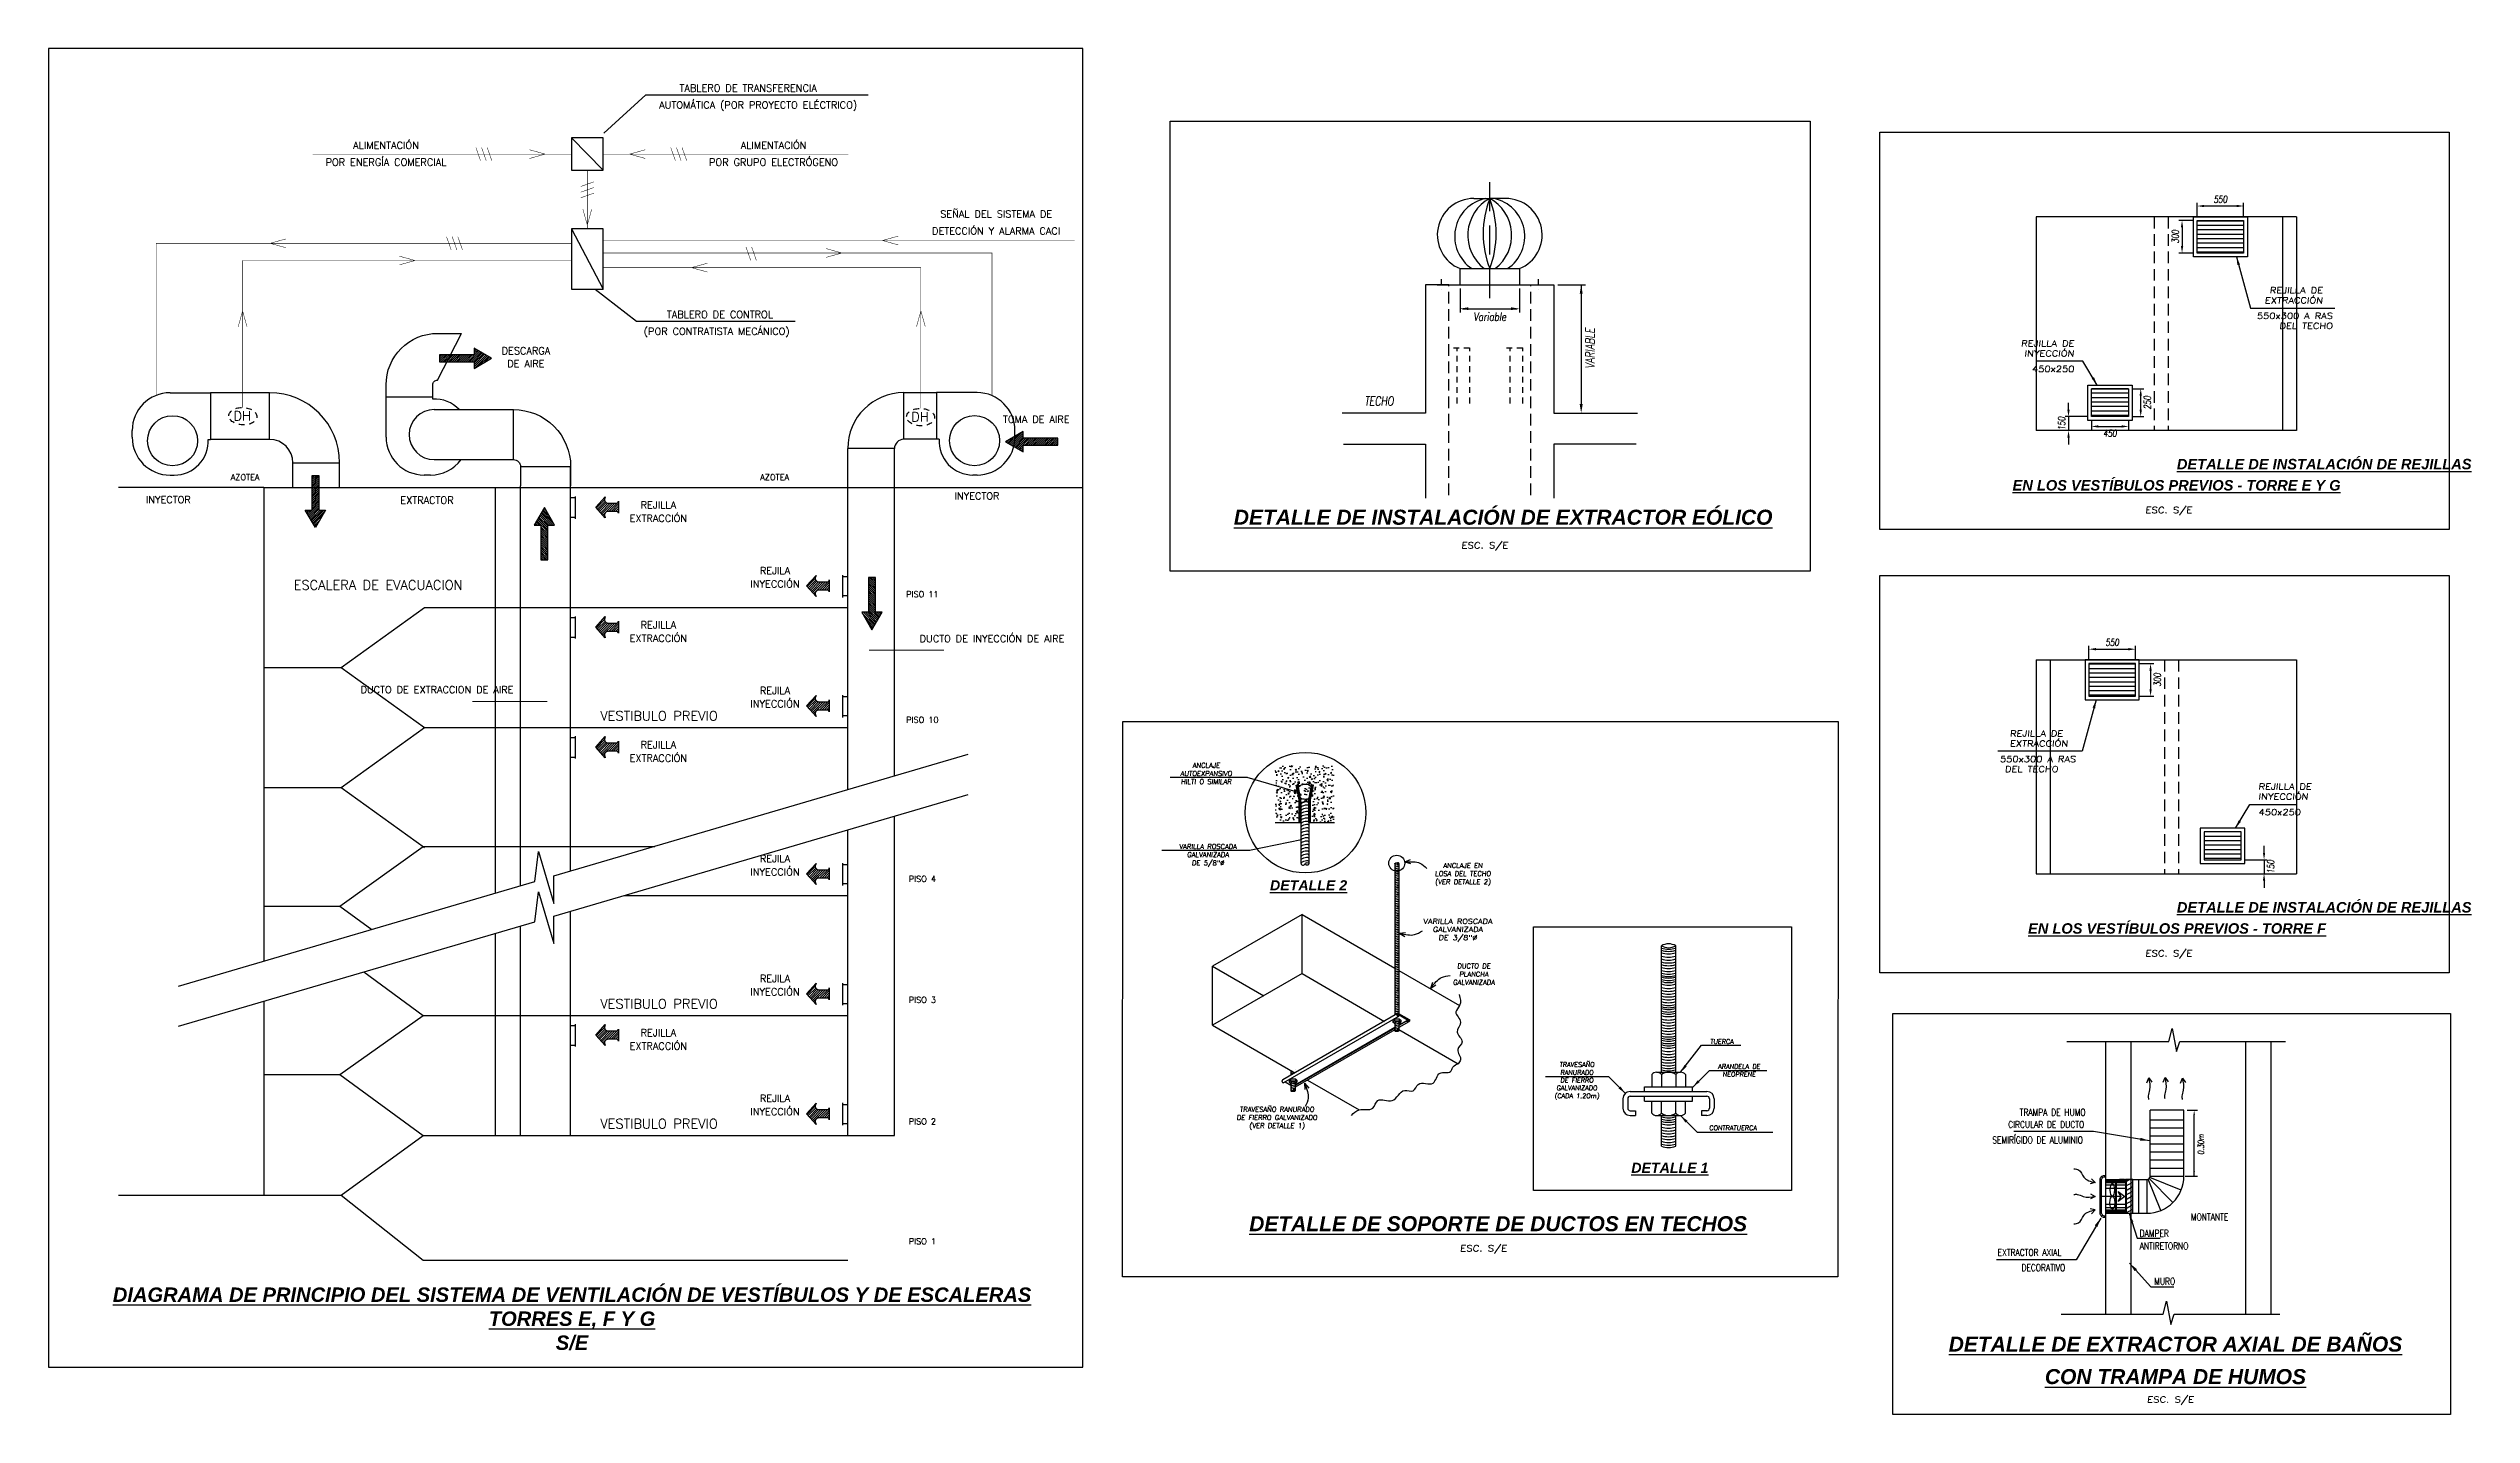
# Model space of a CAD drawing. Header units: millimetres. Extents: x 0 to 226526, y 0 to 8187996.
# Drawn here: x 226474.1 to 226526.2, y 8187967 to 8187996.4 of the extents above; entities that cross this region are included whole.
import ezdxf
from ezdxf.enums import TextEntityAlignment as Align

# ---------------------------------------------------------------- set-up
doc = ezdxf.new("R2010")
doc.units = ezdxf.units.MM
doc.header["$PDMODE"] = 3
for name, pattern in [('DASHED2', [0.375, 0.25, -0.125]), ('HIDDEN', [0.375, 0.25, -0.125]), ('HIDDEN2', [0.1875, 0.125, -0.0625])]:
    doc.linetypes.add(name, pattern=pattern)
doc.layers.get('0').update_dxf_attribs({"color": 250})
doc.layers.get('DEFPOINTS').update_dxf_attribs({"color": 250})
for name, color, linetype in [('L-01_CASCO-CONT', 252, 'Continuous'), ('L-02_CASCO-SEGM', 252, 'HIDDEN'), ('L-03_EQUIP-ACCES', 160, 'Continuous'), ('L-04_EQ-MED-CONT', 191, 'Continuous'), ('L-05_EQ-MED-SEGM', 191, 'HIDDEN2'), ('L-06_EQ-FIN-CONT', 141, 'Continuous'), ('L-07_EQ-FIN-SEGM', 141, 'HIDDEN2'), ('L1 Casco', 252, 'Continuous'), ('L3 Equipos y Ductos', 160, 'Continuous'), ('L4 Linea mediana', 191, 'Continuous'), ('L6 Linea fina', 141, 'Continuous'), ('TX-01_PRIMA', 12, 'Continuous'), ('TX-03_PRINC', 150, 'Continuous')]:
    doc.layers.add(name, color=color, linetype=linetype)
doc.styles.add('100-NOTAS', font='romans.shx', dxfattribs={"height": 0.2})
doc.styles.add('75-NOTAS', font='romans.shx', dxfattribs={"height": 0.15})
doc.styles.add('G_Alca', font='romand.shx', dxfattribs={"height": 0.2})
doc.styles.add('JNV ING', font='romans.shx', dxfattribs={"width": 0.75, "oblique": 8, "height": 0.15})
doc.styles.add('M9_NUM-LAM', font='', dxfattribs={"height": 0.35})
doc.styles.add('P-R', font='romans.shx', dxfattribs={"width": 1.2, "oblique": 5, "height": 0.2})
doc.styles.add('ROMANS', font='romans.shx', dxfattribs={"width": 0.8})
doc.styles.get("Standard").update_dxf_attribs({"font": 'arial.ttf'})
doc.styles.add('TXT_COTAS', font='romans.shx', dxfattribs={"width": 0.8})
doc.styles.get('M9_NUM-LAM').set_extended_font_data('Zurich UBlkEx BT')
doc.dimstyles.new('DLP-COTA 50', dxfattribs={"dimtxt": 0.08, "dimasz": 0.075, "dimexe": 0.09, "dimexo": 0.03, "dimgap": 0.03, "dimtad": 1, "dimzin": 4, "dimdsep": 46, "dimtxsty": 'TXT_COTAS', "dimblk": 'ARCHTICK', "dimcen": 0.045, "dimdle": 0.05, "dimclrd": 256, "dimclre": 256, "dimclrt": 2, "dimadec": 0, "dimazin": 0, "dimtfac": 1, "dimtix": 1, "dimtofl": 0, "dimtmove": 2, "dimatfit": 3, "dimfxl": 0.09, "dimtolj": 1, "dimtzin": 0, "dimlwd": 9, "dimlwe": 9, "dimarcsym": 0})
doc.dimstyles.new('FLECHITA', dxfattribs={"dimtxt": 0.2, "dimasz": 0.2, "dimexe": 0.2, "dimexo": 0.2, "dimgap": 0.1, "dimtad": 1, "dimzin": 0, "dimdsep": 46, "dimtxsty": 'G_Alca', "dimcen": 0.09, "dimclrd": 256, "dimclre": 256, "dimclrt": 12, "dimadec": 0, "dimazin": 0, "dimtfac": 1, "dimtofl": 0, "dimtmove": 0, "dimatfit": 3, "dimfxl": 1, "dimtolj": 1, "dimtzin": 0, "dimarcsym": 0})
doc.dimstyles.new('JNV ING.', dxfattribs={"dimtxt": 0.15, "dimasz": 0.15, "dimexe": 0.07, "dimexo": 0.07, "dimgap": 0.07, "dimtad": 2, "dimtoh": 1, "dimdec": 0, "dimlfac": 1000, "dimzin": 0, "dimdsep": 46, "dimtxsty": 'JNV ING', "dimcen": 3, "dimdle": 0.05, "dimclrd": 256, "dimclre": 256, "dimclrt": 12, "dimadec": 0, "dimazin": 0, "dimtfac": 1, "dimtdec": 0, "dimtix": 1, "dimtmove": 2, "dimatfit": 3, "dimfxl": 1, "dimtolj": 1, "dimtzin": 0, "dimarcsym": 0})
doc.dimstyles.get("Standard").update_dxf_attribs({"dimtxt": 0.18, "dimasz": 0.18, "dimexe": 0.18, "dimexo": 0.0625, "dimgap": 0.09, "dimtad": 0, "dimtih": 1, "dimtoh": 1, "dimdec": 4, "dimzin": 0, "dimdsep": 46, "dimtxsty": 'Standard', "dimcen": 0.09, "dimadec": 0, "dimazin": 0, "dimtfac": 1, "dimtdec": 4, "dimtofl": 0, "dimtmove": 0, "dimatfit": 3, "dimfxl": 1, "dimtolj": 1, "dimtzin": 0, "dimarcsym": 0})

msp = doc.modelspace()

# ---------------------------------------------------------------- texts
at = {"layer": 'L-03_EQUIP-ACCES', "ltscale": 1.5, "style": 'P-R', "oblique": 5, "width": 1.2}
for p in [(226519.1768, 8187986.4049, 0.7556), (226504.4648, 8187985.6447, 0.7556), (226519.1768, 8187976.871, 0.7556), (226504.4387, 8187970.5217, 1.0074), (226519.2126, 8187967.2717, 0.7556)]:
    msp.add_text('ESC. S/E', height=0.13361, dxfattribs=at).set_placement(p)
at = {"layer": 'L-06_EQ-FIN-CONT', "color": 12, "insert": (226520.3752, 8187972.8227), "char_height": 0.08775, "attachment_point": 5, "rotation": 90, "style": 'JNV ING'}
msp.add_mtext('\\A1;{\\H1.5x;0.30m }', dxfattribs=at)
at = {"layer": 'TX-01_PRIMA', "style": '75-NOTAS'}
for s, height, p in [('AUTOMÁTICA (POR PROYECTO ELÉCTRICO)', 0.153544, (226489.3431, 8187995.1861)), ('TABLERO DE TRANSFERENCIA', 0.153544, (226489.1277, 8187995.5491)), ('POR ENERGÍA COMERCIAL', 0.153544, (226481.3372, 8187993.9556)), ('ALIMENTACIÓN', 0.153544, (226481.3372, 8187994.3186)), ('POR GRUPO ELECTRÓGENO', 0.153544, (226489.6737, 8187993.9556)), ('ALIMENTACIÓN', 0.153544, (226489.6737, 8187994.3186)), ('DETECCIÓN Y ALARMA CACI', 0.153544, (226494.4615, 8187992.4762)), ('SEÑAL DEL SISTEMA DE', 0.153544, (226494.4615, 8187992.8392)), ('(POR CONTRATISTA MECÁNICO)', 0.153544, (226488.4508, 8187990.3163)), ('TABLERO DE CONTROL', 0.153544, (226488.5194, 8187990.6793)), ('DESCARGA', 0.15354, (226484.3462, 8187989.898)), ('DE AIRE', 0.15354, (226484.3462, 8187989.623)), ('DH', 0.20473, (226478.2441, 8187988.499)), ('DH', 0.20473, (226492.8214, 8187988.4788)), ('TOMA DE AIRE', 0.153544, (226495.3238, 8187988.4252)), ('INYECTOR', 0.15354, (226494.0498, 8187986.773)), ('INYECTOR', 0.15354, (226476.6549, 8187986.6976)), ('EXTRACTOR', 0.15354, (226482.2184, 8187986.6847)), ('DUCTO DE INYECCIÓN DE AIRE', 0.153544, (226494.3719, 8187983.7071)), ('DUCTO DE EXTRACCION DE AIRE', 0.153544, (226482.4335, 8187982.6078))]:
    msp.add_text(s, height=height, dxfattribs=at).set_placement(p, align=Align.MIDDLE_CENTER)
at = {"layer": 'TX-01_PRIMA', "linetype": 'ByBlock', "style": 'ROMANS'}
for s, p in [('AZOTEA', (226478.3069, 8187987.1769)), ('AZOTEA', (226489.6979, 8187987.1769)), ('PISO 11', (226492.8742, 8187984.6604)), ('PISO 10', (226492.8742, 8187981.9591)), ('PISO 4', (226492.8742, 8187978.5365)), ('PISO 3', (226492.8742, 8187975.935)), ('PISO 2', (226492.8742, 8187973.32)), ('PISO 1', (226492.8742, 8187970.7405))]:
    msp.add_text(s, height=0.12795, dxfattribs=at).set_placement(p, align=Align.MIDDLE)
at = {"layer": 'TX-01_PRIMA', "style": '100-NOTAS', "width": 0.8}
for s, height, p in [('CIRCULAR DE DUCTO', 0.147622, (226516.2297, 8187973.1805)), ('TRAMPA DE HUMO', 0.147622, (226516.4765, 8187973.4431)), ('SEMIRÍGIDO DE ALUMINIO', 0.147622, (226515.8877, 8187972.8472)), ('MONTANTE', 0.14762, (226520.16, 8187971.1893)), ('ANTIRETORNO', 0.147622, (226519.0581, 8187970.5672)), ('DAMPER', 0.14762, (226519.0581, 8187970.8372)), ('EXTRACTOR AXIAL', 0.147622, (226516.0025, 8187970.4271)), ('DECORATIVO', 0.14762, (226516.5151, 8187970.1015)), ('MURO', 0.14762, (226519.3708, 8187969.8062))]:
    msp.add_text(s, height=height, dxfattribs=at).set_placement(p)
at = {"layer": 'TX-01_PRIMA', "ltscale": 1.5, "style": 'P-R'}
for s, insert, char_height, attachment_point in [('REJILLA DE\\PEXTRACCIÓN', (226522.9966, 8187991.2638), 0.1293, 3), ('550x300 A RAS\\P DEL TECHO', (226523.2111, 8187990.7145), 0.129301, 3), ('REJILLA DE\\PINYECCIÓN', (226517.6486, 8187990.1212), 0.1293, 3), ('450x250', (226517.6486, 8187989.5719), 0.1293, 3), ('REJILLA DE\\PEXTRACCIÓN', (226516.2639, 8187981.7299), 0.1293, 1), ('550x300 A RAS\\P DEL TECHO', (226516.0494, 8187981.1806), 0.129301, 1), ('\\A1;{\\Fromans|c0;ANCLAJE\\PAUTOEXPANSIVO\\PHILTI O SIMILAR}', (226498.9803, 8187981.034, -0.0001), 0.105406, 2), ('REJILLA DE\\PINYECCIÓN', (226521.6119, 8187980.5873), 0.1293, 1), ('450x250', (226521.6119, 8187980.038), 0.1293, 1), ('\\A1;{\\Fromans|c0;VARILLA ROSCADA\\PGALVANIZADA\\PDE 5/8"%%C}', (226499.0177, 8187979.2866, -0.0001), 0.105406, 2), ('\\A1;{\\Fromans|c0;ANCLAJE EN\\PLOSA DEL TECHO\\P(VER DETALLE 2)}', (226504.5012, 8187978.8778, -0.0001), 0.105406, 2), ('\\A1;VARILLA ROSCADA\\PGALVANIZADA\\PDE 3/8"%%C', (226504.391, 8187977.6787, -0.0001), 0.105406, 2), ('{\\Fromans|c0;DUCTO DE\\PPLANCHA\\PGALVANIZADA}', (226504.7373, 8187976.7162, -0.0001), 0.105406, 2), ('{\\Fromans|c0;TUERCA}', (226510.0707, 8187975.0879, -0.0001), 0.100797, 2), ('{\\Fromans|c0;TRAVESAÑO\\PRANURADO\\PDE FIERRO\\PGALVANIZADO\\P(CADA 1.2Om)}', (226506.9529, 8187974.5942, -0.0001), 0.100797, 2), ('{\\Fromans|c0;ARANDELA DE\\PNEOPRENE}', (226510.4429, 8187974.5538, -0.0001), 0.100797, 2), ('{\\Fromans|c0;TRAVESAÑO RANURADO\\PDE FIERRO GALVANIZADO\\P(VER DETALLE 1)}', (226500.5021, 8187973.6332, -0.0001), 0.105406, 2), ('{\\Fromans|c0;CONTRATUERCA}', (226510.3095, 8187973.1309, -0.0001), 0.100797, 8)]:
    msp.add_mtext(s, dxfattribs=dict(at, insert=insert, char_height=char_height, attachment_point=attachment_point))
at = {"layer": 'TX-03_PRINC', "style": '75-NOTAS'}
for s, p in [('ESCALERA DE EVACUACION', (226481.168, 8187984.8598)), ('VESTIBULO PREVIO', (226487.2109, 8187982.0451)), ('VESTIBULO PREVIO', (226487.2109, 8187975.8505)), ('VESTIBULO PREVIO', (226487.2109, 8187973.2709))]:
    msp.add_text(s, height=0.204725, dxfattribs=at).set_placement(p, align=Align.MIDDLE_CENTER)
at = {"layer": 'TX-03_PRINC', "ltscale": 1.5, "style": 'M9_NUM-LAM'}
for s, insert, char_height, attachment_point in [('\\pxqc;{\\fArial|b1|i1|c0|p34;\\LDETALLE DE INSTALACIÓN DE REJILLAS}', (226519.8575, 8187987.5734), 0.225, 1), ('{\\fArial|b1|i1|c0|p34;\\LEN LOS VESTÍBULOS PREVIOS - TORRE E Y G}', (226516.3235, 8187987.1176), 0.225, 1), ('\\pxqc;{\\fArial|b1|i1|c0|p34;\\LDETALLE DE INSTALACIÓN DE EXTRACTOR EÓLICO}', (226505.3658, 8187986.48), 0.323136, 2), ('{\\fArial|b1|i1|c0|p34;\\LDETALLE 2}', (226501.1808, 8187978.509, -0.0001), 0.218175, 2), ('\\pxqc;{\\fArial|b1|i1|c0|p34;\\LDETALLE DE INSTALACIÓN DE REJILLAS}', (226519.8575, 8187978.0395), 0.225, 1), ('{\\fArial|b1|i1|c0|p34;\\LEN LOS VESTÍBULOS PREVIOS - TORRE F}', (226516.6569, 8187977.5837), 0.225, 1), ('{\\fArial|b1|i1|c0|p34;\\LDETALLE 1}', (226508.9524, 8187972.4321, -0.0001), 0.218175, 2), ('\\pxqc;{\\fArial|b1|i1|c0|p34;\\LDETALLE DE SOPORTE DE DUCTOS EN TECHOS}', (226505.2585, 8187971.2816, -0.0001), 0.323136, 2), ('{\\fArial|b1|i1|c0|p34;\\LDIAGRAMA DE PRINCIPIO DEL SISTEMA DE VENTILACIÓN DE VESTÍBULOS Y DE ESCALERAS\\PTORRES E, F Y G\\P\\lS/E}', (226485.3386, 8187969.748, -0.7231), 0.3096735, 2), ('\\pxqc;{\\fArial|b1|i1|c0|p34;\\LDETALLE DE EXTRACTOR AXIAL DE BAÑOS}', (226519.8275, 8187968.6916), 0.323136, 2), ('\\pxqc;{\\fArial|b1|i1|c0|p34;\\LCON TRAMPA DE HUMOS}', (226519.8275, 8187967.9932), 0.323136, 2)]:
    msp.add_mtext(s, dxfattribs=dict(at, insert=insert, char_height=char_height, attachment_point=attachment_point))

# ---------------------------------------------------------------- blocks, each defined once
blk = doc.blocks.new('A$C59E73A47')
at = {"layer": 'L-06_EQ-FIN-CONT'}
for q in [(0.308, 0.07), (0.34, 0.162)]:
    blk.add_line((0.464, 0.076), q, dxfattribs=at)
blk.add_spline([(0.464, 0.076), (0.262, 0.142), (0.123, 0.229), (0.006, 0.407)], degree=3, dxfattribs=at)
blk = doc.blocks.new('DETALL EEO')
at = {"layer": 'L-01_CASCO-CONT'}
for p, q in [((0.496, 2.761), (0, 2.761)), ((0, 2.761), (0, 0)), ((2.263, 2.761), (2.758, 2.761)), ((2.758, 2.761), (2.758, 0)), ((0, 0), (-1.797, 0)), ((2.758, 0), (4.556, 0))]:
    blk.add_line(p, q, dxfattribs=at)
for points in [[(-1.768, -0.672), (0, -0.672), (0, -1.833)], [(4.526, -0.672), (2.758, -0.672), (2.758, -1.833)]]:
    blk.add_lwpolyline(points, dxfattribs=at)
at = {"layer": 'L-02_CASCO-SEGM'}
for p, q in [((0.496, -1.767), (0.496, 2.761)), ((2.263, -1.767), (2.263, 2.761))]:
    blk.add_line(p, q, dxfattribs=at)
at = {"layer": 'L-03_EQUIP-ACCES'}
for points in [[(1.035, 4.617), (1.379, 4.617)], [(1.723, 4.617), (1.379, 4.617)], [(0.248, 2.761), (2.51, 2.761)], [(0.74, 2.761), (0.74, 3.107), (2.018, 3.107), (2.018, 2.761)], [(0.74, 2.761), (2.018, 2.761)]]:
    blk.add_lwpolyline(points, dxfattribs=at)
for centre, radius, start, end in [((1.036, 3.833), 0.784, 90.0359, 247.808), ((1.459, 3.801), 0.834, 101.6289, 236.215), ((1.81, 3.824), 0.903, 118.4787, 232.4646), ((3.343, 3.862), 2.104, 158.9722, 201.0278), ((0.948, 3.824), 0.903, 307.5354, 61.5213), ((-0.585, 3.862), 2.104, 338.9722, 21.0278), ((1.299, 3.801), 0.834, 303.785, 78.3711), ((1.722, 3.833), 0.784, 292.192, 89.9641)]:
    blk.add_arc(centre, radius, start, end, dxfattribs=at)
at = {"layer": 'L-05_EQ-MED-SEGM', "ltscale": 5}
blk.add_lwpolyline([(1.379, 2.471), (1.379, 4.996)], dxfattribs=at)
at = {"layer": 'L-05_EQ-MED-SEGM'}
for points in [[(0.332, 2.88), (0.332, 2.649)], [(2.418, 2.88), (2.418, 2.649)]]:
    blk.add_lwpolyline(points, dxfattribs=at)
at = {"layer": 'L-06_EQ-FIN-CONT'}
for p, q in [((2.847, 2.761), (3.437, 2.761)), ((2.865, 2.761), (3.437, 2.761)), ((3.346, 2.761), (3.346, 0.195)), ((2.758, 0), (3.437, 0))]:
    blk.add_line(p, q, dxfattribs=at)
for points in [[(3.314, 2.566), (3.379, 2.566), (3.346, 2.761)], [(3.314, 0.195), (3.379, 0.195), (3.346, 0)]]:
    blk.add_solid(points, dxfattribs=at)
at = {"layer": 'L-07_EQ-FIN-SEGM'}
for points in [[(0.597, 1.402), (1.03, 1.402)], [(0.678, 0.208), (0.678, 1.402)], [(0.949, 0.208), (0.949, 1.402)], [(1.74, 1.402), (2.173, 1.402)], [(1.821, 0.208), (1.821, 1.402)], [(2.092, 0.208), (2.092, 1.402)]]:
    blk.add_lwpolyline(points, dxfattribs=at)
at = {"layer": 'L6 Linea fina'}
for p, q in [((0.74, 2.677), (0.74, 2.162)), ((2.018, 2.677), (2.018, 2.162)), ((0.792, 2.246), (1.966, 2.246))]:
    blk.add_line(p, q, dxfattribs=at)
for points in [[(0.92, 2.276), (0.92, 2.216), (0.74, 2.246)], [(1.838, 2.276), (1.838, 2.216), (2.018, 2.246)]]:
    blk.add_solid(points, dxfattribs=at)
at = {"layer": 'L-06_EQ-FIN-CONT', "color": 12, "insert": (3.535, 1.391), "char_height": 0.195, "attachment_point": 5, "rotation": 90, "style": 'JNV ING'}
blk.add_mtext('\\A1;VARIABLE', dxfattribs=at)
at = {"layer": 'L-06_EQ-FIN-CONT', "color": 12, "insert": (-1.002, 0.258), "char_height": 0.195, "attachment_point": 5, "style": 'JNV ING'}
blk.add_mtext('\\A1;TECHO', dxfattribs=at)
at = {"layer": 'L6 Linea fina', "color": 12, "insert": (1.379, 2.072), "char_height": 0.18, "attachment_point": 5, "style": 'JNV ING'}
blk.add_mtext('\\A1;Variable', dxfattribs=at)
blk = doc.blocks.new('_ArchTick')
at = {"color": 0, "linetype": 'ByBlock', "const_width": 0.15}
blk.add_lwpolyline([(-0.5, -0.5), (0.5, 0.5)], dxfattribs=at)
blk = doc.blocks.new('Flecha3')
at = {"layer": 'L-06_EQ-FIN-CONT'}
for p, q in [((0.006, -0.004), (0.023, 0.013)), ((0.015, -0.008), (0.055, 0.032)), ((0.023, -0.013), (0.087, 0.05)), ((0.032, -0.018), (0.118, 0.068)), ((0.04, -0.023), (0.123, 0.059)), ((0.049, -0.028), (0.123, 0.046)), ((0.057, -0.033), (0.123, 0.032)), ((0.066, -0.038), (0.128, 0.024)), ((0.074, -0.043), (0.141, 0.024)), ((0.083, -0.048), (0.155, 0.024)), ((0.092, -0.053), (0.168, 0.024)), ((0.134, -0.024), (0.182, 0.024)), ((0.147, -0.024), (0.195, 0.024)), ((0.161, -0.024), (0.209, 0.024)), ((0.174, -0.024), (0.222, 0.024)), ((0.188, -0.024), (0.236, 0.024)), ((0.201, -0.024), (0.249, 0.024)), ((0.215, -0.024), (0.263, 0.024)), ((0.228, -0.024), (0.276, 0.024)), ((0.242, -0.024), (0.29, 0.024)), ((0.255, -0.024), (0.303, 0.024)), ((0.269, -0.024), (0.317, 0.024)), ((0.282, -0.024), (0.33, 0.024)), ((0.295, -0.024), (0.343, 0.024)), ((0.309, -0.024), (0.357, 0.024)), ((0.322, -0.024), (0.366, 0.02)), ((0.336, -0.024), (0.366, 0.007)), ((0.1, -0.058), (0.123, -0.035)), ((0.109, -0.063), (0.123, -0.049)), ((0.117, -0.068), (0.123, -0.062)), ((0.349, -0.024), (0.366, -0.007)), ((0.363, -0.024), (0.366, -0.02))]:
    blk.add_line(p, q, dxfattribs=at)
blk.add_lwpolyline([(0.366, 0.024), (0.123, 0.024), (0.123, 0.071), (0, 0), (0.123, -0.071), (0.123, -0.024), (0.366, -0.024)], close=True, dxfattribs=at)
blk = doc.blocks.new('Flecha5')
at = {"layer": 'L-06_EQ-FIN-CONT', "ltscale": 0.2}
for p, q in [((-0.053, 0.099), (0.004, 0.155)), ((-0.041, 0.095), (0.012, 0.148)), ((-0.04, 0), (-0.039, 0.001)), ((-0.033, 0.087), (0.021, 0.14)), ((-0.029, 0.075), (0.029, 0.133)), ((-0.029, 0.059), (0.038, 0.125)), ((-0.029, 0.043), (0.046, 0.118)), ((-0.029, 0.027), (0.054, 0.11)), ((-0.029, 0.011), (0.029, 0.069)), ((-0.024, 0), (0.029, 0.053)), ((-0.008, 0), (0.029, 0.037)), ((0.008, 0), (0.029, 0.021)), ((0.024, 0), (0.031, 0.007)), ((0.039, 0), (0.04, 0.001)), ((0.058, 0.098), (0.063, 0.103)), ((0.07, 0.094), (0.071, 0.095))]:
    blk.add_line(p, q, dxfattribs=at)
blk.add_lwpolyline([(-0.042, 0), (0.042, 0), (0.036, 0.002, -0.29212), (0.029, 0.014), (0.029, 0.074, -0.517098), (0.062, 0.097), (0.074, 0.093), (0, 0.159), (-0.074, 0.093), (-0.062, 0.097, -0.517098), (-0.029, 0.074), (-0.029, 0.014, -0.29212), (-0.036, 0.002)], format="xyb", close=True, dxfattribs=at)
blk = doc.blocks.new('A$Cbb08cc08')
at = {"layer": 'L-04_EQ-MED-CONT', "ltscale": 1.5}
for p, q in [((0.104, -0.221), (0, -0.221)), ((0.104, -0.669), (0.104, -0.19)), ((0, -0.638), (0.104, -0.638))]:
    blk.add_line(p, q, dxfattribs=at)
at = {"layer": 'L-06_EQ-FIN-CONT', "xscale": -3.070877674363305, "yscale": 3.070877674363305, "zscale": 3.070877674363305, "rotation": 89.9999999999996}
blk.add_blockref('Flecha5', (1.032, -0.423), dxfattribs=at)
at = {"layer": 'TX-01_PRIMA', "style": '75-NOTAS'}
for s, p in [('REJILLA', (1.888, -0.373)), ('EXTRACCIÓN', (1.888, -0.66))]:
    blk.add_text(s, height=0.1535, dxfattribs=at).set_placement(p, align=Align.MIDDLE_CENTER)
blk = doc.blocks.new('A$C54cbc16b')
at = {"layer": 'L-04_EQ-MED-CONT', "ltscale": 1.5}
for p, q in [((-0.104, 0.218), (-0.104, 0.697)), ((-0.104, 0.666), (0, 0.666)), ((0, 0.249), (-0.104, 0.249))]:
    blk.add_line(p, q, dxfattribs=at)
at = {"layer": 'L-06_EQ-FIN-CONT', "xscale": -3.070877674363305, "yscale": 3.070877674363305, "zscale": 3.070877674363305, "rotation": 89.9999999999996}
blk.add_blockref('Flecha5', (-0.396, 0.464), dxfattribs=at)
at = {"layer": 'TX-01_PRIMA', "style": '75-NOTAS'}
for s, p in [('INYECCIÓN', (-1.565, 0.508)), ('REJILA', (-1.565, 0.794))]:
    blk.add_text(s, height=0.1535, dxfattribs=at).set_placement(p, align=Align.MIDDLE_CENTER)
blk = doc.blocks.new('A$C6CA101BC')
at = {"color": 253}
for p, q in [((-0.028, -0.156), (-0.028, 0.004)), ((-0.028, -0.156), (-0.028, 0.004)), ((-0.021, 0.004), (-0.028, 0.004)), ((-0.146, -0.002), (-0.046, -0.002)), ((-0.146, -0.005), (-0.046, -0.005)), ((-0.146, -0.011), (-0.046, -0.011)), ((-0.146, -0.022), (-0.046, -0.022)), ((-0.146, -0.038), (-0.046, -0.038)), ((-0.146, -0.114), (-0.046, -0.114)), ((-0.121, -0.076), (-0.031, -0.076)), ((-0.021, -0.003), (-0.028, -0.003)), ((-0.021, -0.015), (-0.028, -0.015)), ((-0.021, -0.028), (-0.028, -0.028)), ((-0.021, -0.04), (-0.028, -0.04)), ((-0.021, -0.052), (-0.028, -0.052)), ((-0.021, -0.065), (-0.028, -0.065)), ((-0.021, -0.077), (-0.028, -0.077)), ((-0.021, -0.09), (-0.028, -0.09)), ((-0.021, -0.102), (-0.028, -0.102)), ((-0.021, -0.115), (-0.028, -0.115)), ((-0.146, -0.13), (-0.046, -0.13)), ((-0.146, -0.141), (-0.046, -0.141)), ((-0.146, -0.147), (-0.046, -0.147)), ((-0.146, -0.15), (-0.046, -0.15)), ((-0.021, -0.127), (-0.028, -0.127)), ((-0.021, -0.14), (-0.028, -0.14)), ((-0.021, -0.15), (-0.028, -0.15)), ((-0.028, -0.156), (-0.021, -0.156))]:
    blk.add_line(p, q, dxfattribs=at)
for p, q in [((-0.146, -0.001), (-0.046, -0.001)), ((-0.146, -0.151), (-0.146, -0.001)), ((-0.146, -0.151), (-0.046, -0.151))]:
    blk.add_line(p, q)
at = {"color": 254}
for p, q in [((-0.099, -0.151), (-0.099, -0.001)), ((-0.096, -0.151), (-0.096, -0.001))]:
    blk.add_line(p, q, dxfattribs=at)
blk.add_lwpolyline([(-0.046, -0.176), (-0.041, -0.176, 0.414214), (-0.021, -0.156), (-0.021, 0.004, 0.414214), (-0.041, 0.024), (-0.046, 0.024), (-0.046, -0.176)], format="xyb")
at = {"color": 9, "ltscale": 0.8}
for points in [[(0.02, 0.007), (0.002, -0.01), (0.027, -0.016)], [(0.024, -0.064), (0.002, -0.076), (0.024, -0.088)], [(0.02, -0.158), (0.002, -0.14), (0.027, -0.135)]]:
    blk.add_lwpolyline(points, dxfattribs=at)
at = {"color": 253}
blk.add_lwpolyline([(-0.107, -0.1), (-0.121, -0.076), (-0.107, -0.052), (-0.138, -0.076), (-0.107, -0.1)], dxfattribs=at)
for centre, start, end in [((-0.043, 0.003), 3.5102, 103.0064), ((-0.043, -0.155), 256.9936, 356.4898)]:
    blk.add_arc(centre, 0.0147, start, end, dxfattribs=at)
blk.add_ellipse((-0.079, -0.046), major_axis=(0, -0.0303), ratio=0.371702, dxfattribs=at)
at = {"color": 253, "extrusion": (0, 0, -1)}
blk.add_ellipse((-0.079, -0.106), major_axis=(0, 0.0303), ratio=0.371702, dxfattribs=at)
at = {"color": 9, "ltscale": 0.8}
for points in [[(0.104, 0.055), (0.081, 0.05), (0.057, 0.016), (0.002, -0.01)], [(0.104, -0.206), (0.081, -0.201), (0.057, -0.166), (0.002, -0.14)]]:
    blk.add_spline(points, degree=3, dxfattribs=at)
blk.add_open_spline([(0.104, -0.067), (0.098, -0.066), (0.083, -0.065), (0.051, -0.083), (0.022, -0.079), (0.002, -0.076)], degree=3, knots=[0.0194888, 0.0194888, 0.0194888, 0.0194888, 0.0832263, 0.1962381, 0.4180049, 0.4180049, 0.4180049, 0.4180049], dxfattribs=at)
blk = doc.blocks.new('REJ 40X30')
at = {"layer": 'L6 Linea fina'}
h = blk.add_hatch(dxfattribs=at)
h.set_pattern_fill('ANSI31', color=256, scale=0.015, angle=45)
h.set_pattern_definition([(90, (-4680.200737, -1110.25495), (-0.047625, 3e-33), [])])
h.paths.add_polyline_path([(0.04, -0.04), (0.04, -0.44), (0.34, -0.44), (0.34, -0.04)])
at = {"layer": 'L4 Linea mediana'}
for points in [[(0, 0), (0, -0.48), (0.38, -0.48), (0.38, 0)], [(0.04, -0.04), (0.04, -0.44), (0.34, -0.44), (0.34, -0.04)]]:
    blk.add_lwpolyline(points, close=True, dxfattribs=at)
blk = doc.blocks.new('*D24')
at = {"layer": 'DEFPOINTS', "color": 0, "transparency": 16777216}
for p in [(226518.019, 8187988.482), (226517.527, 8187988.182), (226518.019, 8187988.182)]:
    blk.add_point(p, dxfattribs=at)
at = {"layer": 'L6 Linea fina', "lineweight": -2, "transparency": 16777216}
for p, q in [((226517.949, 8187988.482), (226517.457, 8187988.482)), ((226517.527, 8187988.632), (226517.527, 8187988.782)), ((226517.527, 8187988.482), (226517.527, 8187988.182)), ((226517.949, 8187988.182), (226517.457, 8187988.182)), ((226517.527, 8187988.032), (226517.527, 8187987.882))]:
    blk.add_line(p, q, dxfattribs=at)
at = {"layer": 'L6 Linea fina', "transparency": 16777216}
for points in [[(226517.502, 8187988.632), (226517.552, 8187988.632), (226517.527, 8187988.482)], [(226517.502, 8187988.032), (226517.552, 8187988.032), (226517.527, 8187988.182)]]:
    blk.add_solid(points, dxfattribs=at)
at = {"layer": 'L6 Linea fina', "color": 12, "transparency": 16777216, "insert": (226517.382, 8187988.332), "char_height": 0.15, "attachment_point": 5, "rotation": 90, "style": 'JNV ING'}
blk.add_mtext('\\A1;150', dxfattribs=at)
blk = doc.blocks.new('*D25')
at = {"layer": 'DEFPOINTS', "color": 0, "transparency": 16777216}
for p in [(226520.294, 8187992.702), (226519.969, 8187992.002), (226520.294, 8187992.002)]:
    blk.add_point(p, dxfattribs=at)
at = {"layer": 'L6 Linea fina', "lineweight": -2, "transparency": 16777216}
for p, q in [((226520.224, 8187992.702), (226519.899, 8187992.702)), ((226519.969, 8187992.552), (226519.969, 8187992.152)), ((226520.224, 8187992.002), (226519.899, 8187992.002))]:
    blk.add_line(p, q, dxfattribs=at)
at = {"layer": 'L6 Linea fina', "transparency": 16777216}
for points in [[(226519.944, 8187992.552), (226519.994, 8187992.552), (226519.969, 8187992.702)], [(226519.944, 8187992.152), (226519.994, 8187992.152), (226519.969, 8187992.002)]]:
    blk.add_solid(points, dxfattribs=at)
at = {"layer": 'L6 Linea fina', "color": 12, "transparency": 16777216, "insert": (226519.824, 8187992.352), "char_height": 0.15, "attachment_point": 5, "rotation": 90, "style": 'JNV ING'}
blk.add_mtext('\\A1;300', dxfattribs=at)
blk = doc.blocks.new('*D26')
at = {"layer": 'DEFPOINTS', "color": 0, "transparency": 16777216}
for p in [(226520.294, 8187993.013), (226520.294, 8187992.702), (226521.294, 8187992.702)]:
    blk.add_point(p, dxfattribs=at)
at = {"layer": 'L6 Linea fina', "lineweight": -2, "transparency": 16777216}
for p, q in [((226520.294, 8187992.772), (226520.294, 8187993.083)), ((226521.294, 8187992.772), (226521.294, 8187993.083)), ((226521.144, 8187993.013), (226520.444, 8187993.013))]:
    blk.add_line(p, q, dxfattribs=at)
at = {"layer": 'L6 Linea fina', "transparency": 16777216}
for points in [[(226520.444, 8187993.038), (226520.444, 8187992.988), (226520.294, 8187993.013)], [(226521.144, 8187993.038), (226521.144, 8187992.988), (226521.294, 8187993.013)]]:
    blk.add_solid(points, dxfattribs=at)
at = {"layer": 'L6 Linea fina', "color": 12, "transparency": 16777216, "insert": (226520.794, 8187993.158), "char_height": 0.15, "attachment_point": 5, "style": 'JNV ING'}
blk.add_mtext('\\A1;550', dxfattribs=at)
blk = doc.blocks.new('*D28')
at = {"layer": 'DEFPOINTS', "color": 0, "transparency": 16777216}
for p in [(226521.241, 8187978.948), (226521.241, 8187978.648), (226521.733, 8187978.648)]:
    blk.add_point(p, dxfattribs=at)
at = {"layer": 'L6 Linea fina', "lineweight": -2, "transparency": 16777216}
for p, q in [((226521.733, 8187979.098), (226521.733, 8187979.248)), ((226521.311, 8187978.948), (226521.803, 8187978.948)), ((226521.311, 8187978.648), (226521.803, 8187978.648)), ((226521.733, 8187978.948), (226521.733, 8187978.648)), ((226521.733, 8187978.498), (226521.733, 8187978.348))]:
    blk.add_line(p, q, dxfattribs=at)
at = {"layer": 'L6 Linea fina', "transparency": 16777216}
for points in [[(226521.708, 8187979.098), (226521.758, 8187979.098), (226521.733, 8187978.948)], [(226521.708, 8187978.498), (226521.758, 8187978.498), (226521.733, 8187978.648)]]:
    blk.add_solid(points, dxfattribs=at)
at = {"layer": 'L6 Linea fina', "color": 12, "transparency": 16777216, "insert": (226521.878, 8187978.798), "char_height": 0.15, "attachment_point": 5, "rotation": 90, "style": 'JNV ING'}
blk.add_mtext('\\A1;150', dxfattribs=at)
blk = doc.blocks.new('*D29')
at = {"layer": 'DEFPOINTS', "color": 0, "transparency": 16777216}
for p in [(226518.967, 8187983.168), (226518.967, 8187982.468), (226519.292, 8187982.468)]:
    blk.add_point(p, dxfattribs=at)
at = {"layer": 'L6 Linea fina', "lineweight": -2, "transparency": 16777216}
for p, q in [((226519.037, 8187983.168), (226519.362, 8187983.168)), ((226519.292, 8187983.018), (226519.292, 8187982.618)), ((226519.037, 8187982.468), (226519.362, 8187982.468))]:
    blk.add_line(p, q, dxfattribs=at)
at = {"layer": 'L6 Linea fina', "transparency": 16777216}
for points in [[(226519.267, 8187983.018), (226519.317, 8187983.018), (226519.292, 8187983.168)], [(226519.267, 8187982.618), (226519.317, 8187982.618), (226519.292, 8187982.468)]]:
    blk.add_solid(points, dxfattribs=at)
at = {"layer": 'L6 Linea fina', "color": 12, "transparency": 16777216, "insert": (226519.437, 8187982.818), "char_height": 0.15, "attachment_point": 5, "rotation": 90, "style": 'JNV ING'}
blk.add_mtext('\\A1;300', dxfattribs=at)
blk = doc.blocks.new('*D30')
at = {"layer": 'DEFPOINTS', "color": 0, "transparency": 16777216}
for p in [(226517.967, 8187983.168), (226518.967, 8187983.479), (226518.967, 8187983.168)]:
    blk.add_point(p, dxfattribs=at)
at = {"layer": 'L6 Linea fina', "lineweight": -2, "transparency": 16777216}
for p, q in [((226517.967, 8187983.238), (226517.967, 8187983.549)), ((226518.117, 8187983.479), (226518.817, 8187983.479)), ((226518.967, 8187983.238), (226518.967, 8187983.549))]:
    blk.add_line(p, q, dxfattribs=at)
at = {"layer": 'L6 Linea fina', "transparency": 16777216}
for points in [[(226518.117, 8187983.504), (226518.117, 8187983.454), (226517.967, 8187983.479)], [(226518.817, 8187983.504), (226518.817, 8187983.454), (226518.967, 8187983.479)]]:
    blk.add_solid(points, dxfattribs=at)
at = {"layer": 'L6 Linea fina', "color": 12, "transparency": 16777216, "insert": (226518.467, 8187983.624), "char_height": 0.15, "attachment_point": 5, "style": 'JNV ING'}
blk.add_mtext('\\A1;550', dxfattribs=at)
blk = doc.blocks.new('*D31')
at = {"layer": 'DEFPOINTS', "color": 0, "transparency": 16777216}
for p in [(226518.819, 8187989.082), (226519.08, 8187989.082), (226518.819, 8187988.482)]:
    blk.add_point(p, dxfattribs=at)
at = {"layer": 'L6 Linea fina', "lineweight": -2, "transparency": 16777216}
for p, q in [((226518.889, 8187989.082), (226519.15, 8187989.082)), ((226519.08, 8187988.632), (226519.08, 8187988.932)), ((226518.889, 8187988.482), (226519.15, 8187988.482))]:
    blk.add_line(p, q, dxfattribs=at)
at = {"layer": 'L6 Linea fina', "transparency": 16777216}
for points in [[(226519.055, 8187988.932), (226519.105, 8187988.932), (226519.08, 8187989.082)], [(226519.055, 8187988.632), (226519.105, 8187988.632), (226519.08, 8187988.482)]]:
    blk.add_solid(points, dxfattribs=at)
at = {"layer": 'L6 Linea fina', "color": 12, "transparency": 16777216, "insert": (226519.225, 8187988.782), "char_height": 0.15, "attachment_point": 5, "rotation": 90, "style": 'JNV ING'}
blk.add_mtext('\\A1;250', dxfattribs=at)
blk = doc.blocks.new('*D32')
at = {"layer": 'DEFPOINTS', "color": 0, "transparency": 16777216}
for p in [(226518.019, 8187988.482), (226518.819, 8187988.482), (226518.819, 8187988.271)]:
    blk.add_point(p, dxfattribs=at)
at = {"layer": 'L6 Linea fina', "lineweight": -2, "transparency": 16777216}
for p, q in [((226518.019, 8187988.412), (226518.019, 8187988.201)), ((226518.819, 8187988.412), (226518.819, 8187988.201)), ((226518.169, 8187988.271), (226518.669, 8187988.271))]:
    blk.add_line(p, q, dxfattribs=at)
at = {"layer": 'L6 Linea fina', "transparency": 16777216}
for points in [[(226518.169, 8187988.296), (226518.169, 8187988.246), (226518.019, 8187988.271)], [(226518.669, 8187988.296), (226518.669, 8187988.246), (226518.819, 8187988.271)]]:
    blk.add_solid(points, dxfattribs=at)
at = {"layer": 'L6 Linea fina', "color": 12, "transparency": 16777216, "insert": (226518.419, 8187988.126), "char_height": 0.15, "attachment_point": 5, "style": 'JNV ING'}
blk.add_mtext('\\A1;450', dxfattribs=at)

# ---------------------------------------------------------------- dimensions: what is measured, and where the dimension line sits
at = {"layer": 'L6 Linea fina'}
for base, p1, p2, angle, text, picture, middle in [((226520.2938, 8187993.0132), (226521.2938, 8187992.7019), (226520.2938, 8187992.7019), 180, '550', '*D26', (226520.7938, 8187993.1582)), ((226519.9685, 8187992.0019), (226520.2938, 8187992.7019), (226520.2938, 8187992.0019), 90, '300', '*D25', (226519.8235, 8187992.3519)), ((226519.0799, 8187989.0819), (226518.8191, 8187988.4819), (226518.8191, 8187989.0819), 90, '250', '*D31', (226519.2249, 8187988.7819)), ((226517.5272, 8187988.1819), (226518.0191, 8187988.4819), (226518.0191, 8187988.1819), 90, '150', '*D24', (226517.3822, 8187988.3319)), ((226519.292, 8187982.468), (226518.9667, 8187983.168), (226518.9667, 8187982.468), 90, '300', '*D29', (226519.437, 8187982.818)), ((226521.7333, 8187978.648), (226521.2414, 8187978.948), (226521.2414, 8187978.648), 90, '150', '*D28', (226521.8783, 8187978.798))]:
    dim = msp.add_linear_dim(base=base, p1=p1, p2=p2, angle=angle, text=text, dimstyle='JNV ING.', dxfattribs=at)
    dim.commit()
    dim.dimension.update_dxf_attribs({"geometry": picture, "text_midpoint": middle})
for base, p1, p2, text, picture, middle in [((226518.8191, 8187988.2706), (226518.0191, 8187988.4819), (226518.8191, 8187988.4819), '450', '*D32', (226518.4191, 8187988.1256)), ((226518.9667, 8187983.4793), (226517.9667, 8187983.168), (226518.9667, 8187983.168), '550', '*D30', (226518.4667, 8187983.6243))]:
    dim = msp.add_linear_dim(base=base, p1=p1, p2=p2, text=text, dimstyle='JNV ING.', dxfattribs=at)
    dim.commit()
    dim.dimension.update_dxf_attribs({"geometry": picture, "text_midpoint": middle})

# ---------------------------------------------------------------- hatches: boundary and pattern name
at = {"layer": 'L-01_CASCO-CONT'}
h = msp.add_hatch(dxfattribs=at)
h.set_pattern_fill('AR-CONC', color=256, scale=0.035253, style=0)
h.set_pattern_definition([(50, (226269.8408, 8187994.04864), (0.25285857, -0.02212226), [0.02644005, -0.29084052]), (355, (226269.8408, 8187994.04864), (-0.04891456, 0.26517327), [0.02115204, -0.23267242]), (100.4514, (226269.86187, 8187994.0468), (0.2039442, 0.24305085), [0.02247058, -0.2471764]), (46.1842, (226269.8408, 8187994.11915), (0.3762387, -0.05835107), [0.0396601, -0.4362608]), (96.6356, (226269.87215, 8187994.1143), (0.32950035, 0.34340963), [0.0337059, -0.37076455]), (351.1842, (226269.8408, 8187994.11915), (0.3295001, 0.3434099), [0.03172806, -0.3490086]), (21, (226269.87605, 8187994.10152), (0.21043, -0.14193683), [0.02644005, -0.29084052]), (326, (226269.87605, 8187994.10152), (0.08577692, 0.25564002), [0.02115204, -0.23267242]), (71.4514, (226269.8936, 8187994.0897), (0.29620701, 0.11370295), [0.02247058, -0.2471764]), (37.5, (226269.8408, 8187994.04864), (0.004286762, 0.11735639), [0, -0.22985214, 0, -0.236197755, 0, -0.23355375]), (7.5, (226269.8408, 8187994.04864), (0.092740947, 0.139043524), [0, -0.13466797, 0, -0.224564134, 0, -0.089014826]), (327.5, (226269.76219, 8187994.04864), (0.18819054, -0.00795136), [0, -0.08813349, 0, -0.27497649, 0, -0.36487265]), (317.5, (226269.72693, 8187994.04864), (0.20559293, 0.03529041), [0, -0.11457354, 0, -0.18261259, 0, -0.25911246])])
edge = h.paths.add_edge_path()
edge.add_line((226501.7182, 8187980.9751), (226500.4652, 8187980.9751))
edge.add_line((226500.4652, 8187980.9751), (226500.4652, 8187979.7515))
edge.add_line((226500.4652, 8187979.7515), (226500.9776, 8187979.7515))
edge.add_line((226500.9776, 8187979.7515), (226500.9776, 8187980.2368))
edge.add_line((226500.9776, 8187980.2368), (226500.917, 8187980.5551))
edge.add_line((226500.917, 8187980.5551), (226500.9559, 8187980.5551))
edge.add_line((226500.9559, 8187980.5551), (226500.9635, 8187980.5153))
edge.add_spline(control_points=[(226500.9635, 8187980.5153), (226500.9854, 8187980.5329), (226501.0328, 8187980.5711), (226501.1248, 8187980.5838), (226501.1977, 8187980.5589), (226501.23, 8187980.5318), (226501.2411, 8187980.5225)], knot_values=[0, 0, 0, 0, 0.0943593, 0.2046359, 0.2987616, 0.3476783, 0.3476783, 0.3476783, 0.3476783], degree=3, periodic=0)
edge.add_line((226501.2411, 8187980.5225), (226501.2473, 8187980.5551))
edge.add_line((226501.2473, 8187980.5551), (226501.2862, 8187980.5551))
edge.add_line((226501.2862, 8187980.5551), (226501.2256, 8187980.2368))
edge.add_line((226501.2256, 8187980.2368), (226501.2256, 8187979.7515))
edge.add_line((226501.2256, 8187979.7515), (226501.7182, 8187979.7515))
edge.add_line((226501.7182, 8187979.7515), (226501.7182, 8187980.9751))
edge = h.paths.add_edge_path(flags=17)
edge.add_spline(control_points=[(226501.2411, 8187980.5225), (226501.23, 8187980.5318), (226501.1977, 8187980.5589), (226501.1248, 8187980.5838), (226501.0328, 8187980.5711), (226500.9854, 8187980.5329), (226500.9635, 8187980.5153)], knot_values=[0, 0, 0, 0, 0.0489167, 0.1430424, 0.253319, 0.3476783, 0.3476783, 0.3476783, 0.3476783], degree=3, periodic=0)
edge.add_line((226500.9635, 8187980.5153), (226501.0076, 8187980.2836))
edge.add_spline(control_points=[(226501.0076, 8187980.2836), (226501.0156, 8187980.2785), (226501.0519, 8187980.2582), (226501.1196, 8187980.2488), (226501.1739, 8187980.2651), (226501.1941, 8187980.2756)], knot_values=[0.0620859, 0.0620859, 0.0620859, 0.0620859, 0.0943593, 0.2046359, 0.281925, 0.281925, 0.281925, 0.281925], degree=3, periodic=0)
edge.add_line((226501.1941, 8187980.2756), (226501.2411, 8187980.5225))
edge = h.paths.add_edge_path(flags=17)
edge.add_line((226501.1867, 8187980.2368), (226501.1941, 8187980.2756))
edge.add_spline(control_points=[(226501.1941, 8187980.2756), (226501.1739, 8187980.2651), (226501.1196, 8187980.2488), (226501.0519, 8187980.2582), (226501.0156, 8187980.2785), (226501.0076, 8187980.2836)], knot_values=[0.0620859, 0.0620859, 0.0620859, 0.0620859, 0.139375, 0.2496516, 0.281925, 0.281925, 0.281925, 0.281925], degree=3, periodic=0)
edge.add_line((226501.0076, 8187980.2836), (226501.0165, 8187980.2368))
edge.add_line((226501.0165, 8187980.2368), (226501.0165, 8187980.183))
edge.add_spline(control_points=[(226501.0165, 8187980.183), (226501.0316, 8187980.1887), (226501.0684, 8187980.2026), (226501.1176, 8187980.2047), (226501.1496, 8187980.1989), (226501.1581, 8187980.1963)], knot_values=[0, 0, 0, 0, 0.0546487, 0.1335377, 0.1639566, 0.1639566, 0.1639566, 0.1639566], degree=3, periodic=0)
edge.add_spline(control_points=[(226501.1581, 8187980.1963), (226501.161, 8187980.1954), (226501.1708, 8187980.1919), (226501.18, 8187980.1868), (226501.1865, 8187980.1831)], knot_values=[0.1639566, 0.1639566, 0.1639566, 0.1639566, 0.1742688, 0.1995333, 0.1995333, 0.1995333, 0.1995333], degree=3, periodic=0)
edge.add_line((226501.1867, 8187980.183), (226501.1867, 8187980.2368))
at = {"layer": 'L-06_EQ-FIN-CONT'}
h = msp.add_hatch(dxfattribs=at)
h.set_pattern_fill('ANSI31', color=256, scale=0.176267, style=0)
h.set_pattern_definition([(45, (226269.840801, 8187994.048642), (-0.0155799472, 0.0155799472), [])])
h.paths.add_polyline_path([(226500.9559, 8187980.5551), (226500.917, 8187980.5551), (226500.9776, 8187980.2368), (226500.9776, 8187979.7515), (226501.0165, 8187979.7515), (226501.0165, 8187980.183), (226501.0165, 8187980.2368)])
edge = h.paths.add_edge_path()
edge.add_line((226501.2862, 8187980.5551), (226501.2473, 8187980.5551))
edge.add_line((226501.2473, 8187980.5551), (226501.1867, 8187980.2368))
edge.add_line((226501.1867, 8187980.2368), (226501.1867, 8187980.1816))
edge.add_ellipse((226501.1021, 8187980.1621), major_axis=(-0.0843, -0.0213), ratio=0.3228, start_angle=174.34656, end_angle=176.32031, ccw=False)
edge.add_line((226501.1867, 8187980.1806), (226501.1867, 8187980.1115))
edge.add_ellipse((226501.1021, 8187980.092), major_axis=(-0.0843, -0.0213), ratio=0.3228, start_angle=174.34656, end_angle=176.32031, ccw=False)
edge.add_line((226501.1867, 8187980.1105), (226501.1867, 8187980.0415))
edge.add_ellipse((226501.1021, 8187980.022), major_axis=(-0.0843, -0.0213), ratio=0.3228, start_angle=174.34656, end_angle=176.32031, ccw=False)
edge.add_line((226501.1867, 8187980.0405), (226501.1867, 8187979.9714))
edge.add_ellipse((226501.1021, 8187979.9519), major_axis=(-0.0843, -0.0213), ratio=0.3228, start_angle=174.34656, end_angle=176.32031, ccw=False)
edge.add_line((226501.1867, 8187979.9704), (226501.1867, 8187979.9014))
edge.add_ellipse((226501.1021, 8187979.8818), major_axis=(-0.0843, -0.0213), ratio=0.3228, start_angle=174.34656, end_angle=176.32031, ccw=False)
edge.add_line((226501.1867, 8187979.9004), (226501.1867, 8187979.8313))
edge.add_ellipse((226501.1021, 8187979.8118), major_axis=(-0.0843, -0.0213), ratio=0.3228, start_angle=174.34656, end_angle=176.32031, ccw=False)
edge.add_line((226501.1867, 8187979.8303), (226501.1867, 8187979.7612))
edge.add_ellipse((226501.1021, 8187979.7417), major_axis=(-0.0843, -0.0213), ratio=0.3228, start_angle=174.34656, end_angle=176.32031, ccw=False)
edge.add_line((226501.1867, 8187979.7603), (226501.1867, 8187979.7515))
edge.add_line((226501.1867, 8187979.7515), (226501.2256, 8187979.7515))
edge.add_line((226501.2256, 8187979.7515), (226501.2256, 8187980.2368))
edge.add_line((226501.2256, 8187980.2368), (226501.2862, 8187980.5551))
at = {"layer": 'L4 Linea mediana', "ltscale": 0.5}
h = msp.add_hatch(dxfattribs=at)
h.set_pattern_fill('ANSI31', color=256, scale=0.026366, angle=345)
h.set_pattern_definition([(30, (226518.750125, 8187971.344965), (-0.041856, 0.0724975), [])])
h.paths.add_polyline_path([(226518.7501, 8187972.07), (226518.7501, 8187971.345), (226518.9083, 8187971.345), (226518.9083, 8187972.07)])
at = {"layer": 'L6 Linea fina'}
h = msp.add_hatch(dxfattribs=at)
h.set_pattern_fill('ANSI31', color=256, scale=0.03, angle=135)
h.set_pattern_definition([(180, (228738.3966, 8178631.62038), (2e-17, -0.09525), [])])
h.paths.add_polyline_path([(226521.2938, 8187992.0019), (226520.2938, 8187992.0019), (226520.2938, 8187992.7019), (226521.2938, 8187992.7019)])
h = msp.add_hatch(dxfattribs=at)
h.set_pattern_fill('ANSI31', color=256, scale=0.03, angle=135)
h.set_pattern_definition([(180, (228738.3966, 8178622.08649), (2e-17, -0.09525), [])])
h.paths.add_polyline_path([(226517.9667, 8187982.468), (226518.9667, 8187982.468), (226518.9667, 8187983.168), (226517.9667, 8187983.168)])

# ---------------------------------------------------------------- linework, layer by layer
at = {"layer": 'L-01_CASCO-CONT', "ltscale": 1.5}
for p, q in [((226478.7057, 8187986.9543), (226496.3075, 8187986.9543)), ((226478.7057, 8187986.9543), (226478.7057, 8187976.767)), ((226483.6825, 8187986.9543), (226483.6825, 8187978.2292)), ((226480.373, 8187983.085), (226482.1646, 8187984.3747)), ((226482.1646, 8187984.3747), (226491.2688, 8187984.3747)), ((226478.7057, 8187983.085), (226480.373, 8187983.085)), ((226480.373, 8187983.085), (226482.1646, 8187981.7952)), ((226480.373, 8187980.5054), (226482.1646, 8187981.7952)), ((226482.1646, 8187981.7952), (226491.2688, 8187981.7952)), ((226478.7057, 8187980.5054), (226480.373, 8187980.5054)), ((226480.373, 8187980.5054), (226482.1646, 8187979.2157)), ((226480.3418, 8187977.9484), (226482.1333, 8187979.2382)), ((226482.1333, 8187979.2382), (226487.1165, 8187979.2382)), ((226478.7057, 8187977.9484), (226480.3418, 8187977.9484)), ((226480.3418, 8187977.9484), (226481.033, 8187977.4508)), ((226486.4553, 8187978.1802), (226491.2688, 8187978.1802)), ((226483.6825, 8187977.3655), (226483.6825, 8187973.0211)), ((226480.8574, 8187976.5355), (226482.1333, 8187975.6006)), ((226478.7057, 8187975.9033), (226478.7057, 8187971.7313)), ((226480.3418, 8187974.3334), (226482.1333, 8187975.6006)), ((226482.1333, 8187975.6006), (226491.2688, 8187975.6006)), ((226478.7057, 8187974.3334), (226480.3418, 8187974.3334)), ((226480.3418, 8187974.3334), (226482.1333, 8187973.0211)), ((226480.373, 8187971.7313), (226482.1333, 8187973.0211)), ((226482.1333, 8187973.0211), (226492.2738, 8187973.0211)), ((226475.58, 8187971.7313), (226480.373, 8187971.7313)), ((226480.373, 8187971.7313), (226482.1333, 8187970.3392)), ((226482.1333, 8187970.3392), (226491.2688, 8187970.3392))]:
    msp.add_line(p, q, dxfattribs=at)
msp.add_lwpolyline([(226478.7057, 8187986.9543), (226475.58, 8187986.9543), (226475.58, 8187986.9543)], dxfattribs=at)
at = {"layer": 'L-03_EQUIP-ACCES', "ltscale": 1.5}
for p, q in [((226476.693, 8187988.9969), (226477.5624, 8187988.9969)), ((226477.5624, 8187988.9969), (226477.5624, 8187987.992)), ((226478.8327, 8187988.9969), (226477.5624, 8187988.9969)), ((226478.8327, 8187987.992), (226478.8327, 8187988.9969)), ((226481.3391, 8187988.0416), (226481.3391, 8187988.911)), ((226481.3391, 8187988.911), (226482.344, 8187988.911)), ((226482.344, 8187988.8579), (226482.344, 8187988.911)), ((226494.0505, 8187988.9988), (226493.1811, 8187988.9988)), ((226493.1811, 8187988.9988), (226493.1811, 8187987.9938)), ((226475.8772, 8187988.0398), (226475.8772, 8187988.1812)), ((226477.5093, 8187987.992), (226477.5624, 8187987.992)), ((226478.8327, 8187987.992), (226477.5624, 8187987.992)), ((226493.2342, 8187987.9938), (226492.4738, 8187987.9938)), ((226494.8663, 8187988.0416), (226494.8663, 8187988.183)), ((226479.3351, 8187986.9543), (226479.3351, 8187987.4895)), ((226479.3351, 8187987.4895), (226480.3401, 8187987.4895)), ((226480.3401, 8187986.9543), (226480.3401, 8187987.4895)), ((226491.2688, 8187980.4581), (226491.2688, 8187987.3151)), ((226491.2688, 8187987.2246), (226491.2688, 8187987.3151)), ((226492.2738, 8187980.7534), (226492.2738, 8187987.7938)), ((226492.2738, 8187987.2246), (226492.2738, 8187987.3151)), ((226476.693, 8187987.224), (226476.7824, 8187987.224)), ((226482.2962, 8187987.2259), (226482.1549, 8187987.2259)), ((226484.2305, 8187978.3903), (226484.2305, 8187986.9922)), ((226485.3079, 8187978.7068), (226485.3079, 8187986.9922)), ((226491.2688, 8187987.0201), (226491.2688, 8187987.2246)), ((226494.0505, 8187987.2259), (226493.9611, 8187987.2259)), ((226491.2688, 8187973.0211), (226491.2688, 8187979.5944)), ((226492.2738, 8187973.0211), (226492.2738, 8187979.8896)), ((226484.2305, 8187973.0211), (226484.2305, 8187977.5265)), ((226485.3079, 8187973.0211), (226485.3079, 8187977.843))]:
    msp.add_line(p, q, dxfattribs=at)
at = {"layer": 'L-03_EQUIP-ACCES'}
for p, q in [((226485.3079, 8187986.9922), (226485.3079, 8187987.4066)), ((226500.4652, 8187979.7515, -0.0001), (226501.0165, 8187979.7515, -0.0001)), ((226501.1867, 8187979.7515, -0.0001), (226501.738, 8187979.7515, -0.0001)), ((226501.04, 8187977.7694, -0.0001), (226499.1161, 8187976.6586, -0.0001)), ((226501.04, 8187976.4997, -0.0001), (226501.04, 8187977.7694, -0.0001)), ((226501.04, 8187977.7694, -0.0001), (226503.0361, 8187976.617, -0.0001)), ((226499.1161, 8187975.3889, -0.0001), (226499.1161, 8187976.6586, -0.0001)), ((226499.1161, 8187976.6586, -0.0001), (226500.2157, 8187976.0238, -0.0001)), ((226501.04, 8187976.4997, -0.0001), (226499.1161, 8187975.3889, -0.0001)), ((226501.04, 8187976.4997, -0.0001), (226502.8173, 8187975.4736, -0.0001)), ((226503.1256, 8187976.5653, -0.0001), (226504.4285, 8187975.8131, -0.0001)), ((226499.1161, 8187975.3889, -0.0001), (226500.8867, 8187974.3666, -0.0001)), ((226503.1256, 8187975.2956, -0.0001), (226504.4002, 8187974.5597, -0.0001)), ((226508.5624, 8187974.3278, -0.0001), (226508.5624, 8187974.0679, -0.0001)), ((226508.6657, 8187974.3778, -0.0001), (226509.1823, 8187974.3778, -0.0001)), ((226508.769, 8187974.3278, -0.0001), (226508.769, 8187974.0679, -0.0001)), ((226509.079, 8187974.3278, -0.0001), (226509.079, 8187974.0679, -0.0001)), ((226509.2856, 8187974.3278, -0.0001), (226509.2856, 8187974.0679, -0.0001)), ((226501.1597, 8187974.209, -0.0001), (226502.2665, 8187973.57, -0.0001)), ((226507.9426, 8187973.8097, -0.0001), (226507.9426, 8187973.6031, -0.0001)), ((226508.0459, 8187973.8097, -0.0001), (226508.0459, 8187973.6031, -0.0001)), ((226508.0976, 8187973.9646, -0.0001), (226509.7504, 8187973.9646, -0.0001)), ((226508.0976, 8187973.8613, -0.0001), (226509.7504, 8187973.8613, -0.0001)), ((226508.4075, 8187974.0679, -0.0001), (226509.4405, 8187974.0679, -0.0001)), ((226508.4075, 8187973.9646, -0.0001), (226508.4075, 8187974.0679, -0.0001)), ((226508.4075, 8187973.758, -0.0001), (226508.4075, 8187973.8613, -0.0001)), ((226508.4075, 8187973.758, -0.0001), (226509.4405, 8187973.758, -0.0001)), ((226508.5624, 8187973.4982, -0.0001), (226508.5624, 8187973.758, -0.0001)), ((226508.769, 8187973.4982, -0.0001), (226508.769, 8187973.758, -0.0001)), ((226508.769, 8187973.4982, -0.0001), (226508.769, 8187973.758, -0.0001)), ((226509.079, 8187973.4982, -0.0001), (226509.079, 8187973.758, -0.0001)), ((226509.079, 8187973.4982, -0.0001), (226509.079, 8187973.758, -0.0001)), ((226509.2856, 8187973.4982, -0.0001), (226509.2856, 8187973.758, -0.0001)), ((226509.4405, 8187973.9646, -0.0001), (226509.4405, 8187974.0679, -0.0001)), ((226509.4405, 8187973.758, -0.0001), (226509.4405, 8187973.8613, -0.0001)), ((226509.8021, 8187973.8097, -0.0001), (226509.8021, 8187973.6031, -0.0001)), ((226509.9054, 8187973.8097, -0.0001), (226509.9054, 8187973.6031, -0.0001)), ((226508.0976, 8187973.5514, -0.0001), (226508.2163, 8187973.5514, -0.0001)), ((226508.0976, 8187973.4481, -0.0001), (226508.2163, 8187973.4481, -0.0001)), ((226508.2163, 8187973.5514, -0.0001), (226508.2163, 8187973.4481, -0.0001)), ((226508.6657, 8187973.4481, -0.0001), (226509.1823, 8187973.4481, -0.0001)), ((226509.7504, 8187973.5514, -0.0001), (226509.6317, 8187973.5514, -0.0001)), ((226509.6317, 8187973.5514, -0.0001), (226509.6317, 8187973.4481, -0.0001)), ((226509.7504, 8187973.4481, -0.0001), (226509.6317, 8187973.4481, -0.0001)), ((226519.2832, 8187972.145), (226519.2832, 8187973.5602)), ((226520.0083, 8187973.5602), (226519.2832, 8187973.5602)), ((226520.0083, 8187972.145), (226520.0083, 8187973.5602))]:
    msp.add_line(p, q, dxfattribs=at)
at = {"layer": 'L-03_EQUIP-ACCES', "ltscale": 1.5}
for centre in [(226476.7466, 8187987.9634), (226493.9969, 8187987.9653)]:
    msp.add_circle(centre, 0.5387, dxfattribs=at)
for centre, radius, start, end in [((226476.693, 8187988.1812), 0.8158, 90, 180), ((226478.8327, 8187987.4895), 1.5074, 0, 90), ((226492.4738, 8187987.7938), 1.2049, 90, 180), ((226494.0505, 8187988.183), 0.8158, 0, 90), ((226482.3726, 8187988.0953), 0.5387, 90, 270), ((226482.384, 8187988.131), 0.728, 43.69729, 93.14562), ((226476.693, 8187988.0398), 0.8158, 180, 270), ((226476.7824, 8187987.952), 0.728, 270, 3.14562), ((226478.8327, 8187987.4895), 0.5025, 0, 90), ((226482.1549, 8187988.0416), 0.8158, 180, 270), ((226492.4738, 8187987.7938), 0.2, 90, 180), ((226493.9611, 8187987.9539), 0.728, 176.85438, 270), ((226494.0505, 8187988.0416), 0.8158, 270, 0), ((226482.2962, 8187988.0416), 0.8158, 270, 323.51434)]:
    msp.add_arc(centre, radius, start, end, dxfattribs=at)
at = {"layer": 'L-03_EQUIP-ACCES'}
for centre, radius, start, end in [((226508.6657, 8187974.2462, -0.0001), 0.1316, 38.29345, 141.70655), ((226508.924, 8187974.113, -0.0001), 0.2649, 54.19449, 125.80551), ((226509.1823, 8187974.2462, -0.0001), 0.1316, 38.29345, 141.70655), ((226508.0976, 8187973.8097, -0.0001), 0.155, 90, 180), ((226508.0976, 8187973.8097, -0.0001), 0.0517, 90, 180), ((226509.7504, 8187973.8097, -0.0001), 0.155, 0, 90), ((226509.7504, 8187973.8097, -0.0001), 0.0517, 0, 90), ((226508.0976, 8187973.6031, -0.0001), 0.155, 180, 270), ((226508.0976, 8187973.6031, -0.0001), 0.0517, 180, 270), ((226508.6657, 8187973.5797, -0.0001), 0.1316, 218.29345, 321.70655), ((226508.924, 8187973.713, -0.0001), 0.2649, 234.19449, 305.80551), ((226509.1823, 8187973.5797, -0.0001), 0.1316, 218.29345, 321.70655), ((226509.7504, 8187973.6031, -0.0001), 0.0517, 270, 0), ((226509.7504, 8187973.6031, -0.0001), 0.155, 270, 0), ((226519.2082, 8187972.145), 0.075, 270, 0), ((226519.2082, 8187972.145), 0.8001, 270, 0)]:
    msp.add_arc(centre, radius, start, end, dxfattribs=at)
at = {"layer": 'L-04_EQ-MED-CONT'}
for p, q in [((226485.3272, 8187994.478), (226486.0064, 8187993.7805)), ((226485.3272, 8187992.5239), (226486.0064, 8187991.2234)), ((226508.769, 8187974.3778, -0.0001), (226508.769, 8187977.0995, -0.0001)), ((226509.079, 8187974.3778, -0.0001), (226509.079, 8187977.0995, -0.0001)), ((226508.769, 8187972.785, -0.0001), (226508.769, 8187973.4481, -0.0001)), ((226509.079, 8187972.785, -0.0001), (226509.079, 8187973.4481, -0.0001))]:
    msp.add_line(p, q, dxfattribs=at)
at = {"layer": 'L-04_EQ-MED-CONT', "ltscale": 1.5}
for p, q in [((226501.0165, 8187980.183, -0.0001), (226501.0165, 8187978.8781, -0.0001)), ((226501.1867, 8187980.183, -0.0001), (226501.1867, 8187978.8596, -0.0001)), ((226503.0361, 8187978.8598, -0.0001), (226503.0361, 8187975.6072, -0.0001)), ((226503.1256, 8187978.8695, -0.0001), (226503.1256, 8187975.6392, -0.0001)), ((226503.093, 8187975.64, -0.0001), (226500.6242, 8187974.2151, -0.0001)), ((226503.1121, 8187975.5792, -0.0001), (226500.6399, 8187974.1519, -0.0001)), ((226503.0361, 8187975.3412, -0.0001), (226500.891, 8187974.1027, -0.0001)), ((226503.0361, 8187975.3291, -0.0001), (226500.891, 8187974.0906, -0.0001)), ((226503.0286, 8187975.5285, -0.0001), (226502.9951, 8187975.4988, -0.0001)), ((226502.9951, 8187975.4988, -0.0001), (226502.9951, 8187975.4559, -0.0001)), ((226503.0286, 8187975.4856, -0.0001), (226502.9951, 8187975.4559, -0.0001)), ((226503.0286, 8187975.4262, -0.0001), (226502.9951, 8187975.4559, -0.0001)), ((226503.0286, 8187975.5285, -0.0001), (226503.1331, 8187975.5285, -0.0001)), ((226503.0286, 8187975.5285, -0.0001), (226503.0286, 8187975.4856, -0.0001)), ((226503.0286, 8187975.4856, -0.0001), (226503.1331, 8187975.4856, -0.0001)), ((226503.0286, 8187975.4262, -0.0001), (226503.0361, 8187975.4262, -0.0001)), ((226503.0361, 8187975.4529, -0.0001), (226503.0361, 8187975.267, -0.0001)), ((226503.1149, 8187975.6454, -0.0001), (226503.3466, 8187975.5116, -0.0001)), ((226503.1149, 8187975.62, -0.0001), (226503.3246, 8187975.4989, -0.0001)), ((226503.3022, 8187975.4948, -0.0001), (226503.1256, 8187975.3928, -0.0001)), ((226503.2907, 8187975.476, -0.0001), (226503.1256, 8187975.3807, -0.0001)), ((226503.3369, 8187975.4661, -0.0001), (226503.1256, 8187975.3441, -0.0001)), ((226503.1256, 8187975.4529, -0.0001), (226503.1256, 8187975.267, -0.0001)), ((226503.1256, 8187975.4262, -0.0001), (226503.1331, 8187975.4262, -0.0001)), ((226503.1331, 8187975.5285, -0.0001), (226503.1666, 8187975.4988, -0.0001)), ((226503.1331, 8187975.5285, -0.0001), (226503.1331, 8187975.4856, -0.0001)), ((226503.1331, 8187975.4856, -0.0001), (226503.1666, 8187975.4559, -0.0001)), ((226503.1331, 8187975.4262, -0.0001), (226503.1666, 8187975.4559, -0.0001)), ((226503.1666, 8187975.4988, -0.0001), (226503.1666, 8187975.4559, -0.0001)), ((226503.2907, 8187975.476, -0.0001), (226503.3029, 8187975.469, -0.0001)), ((226503.3022, 8187975.4948, -0.0001), (226503.3136, 8187975.4882, -0.0001)), ((226503.3243, 8187975.482, -0.0001), (226503.3249, 8187975.4817, -0.0001)), ((226503.0361, 8187975.2924, -0.0001), (226500.891, 8187974.0539, -0.0001)), ((226500.8016, 8187974.4158, -0.0001), (226500.8016, 8187974.3175, -0.0001)), ((226500.6279, 8187974.1588, -0.0001), (226500.6399, 8187974.1519, -0.0001)), ((226500.6767, 8187974.1731, -0.0001), (226500.8016, 8187974.101, -0.0001)), ((226500.794, 8187974.2384, -0.0001), (226500.7606, 8187974.2087, -0.0001)), ((226500.7606, 8187974.2087, -0.0001), (226500.7606, 8187974.1658, -0.0001)), ((226500.794, 8187974.1955, -0.0001), (226500.7606, 8187974.1658, -0.0001)), ((226500.794, 8187974.1361, -0.0001), (226500.7606, 8187974.1658, -0.0001)), ((226500.794, 8187974.2384, -0.0001), (226500.8985, 8187974.2384, -0.0001)), ((226500.794, 8187974.2384, -0.0001), (226500.794, 8187974.1955, -0.0001)), ((226500.794, 8187974.1955, -0.0001), (226500.8985, 8187974.1955, -0.0001)), ((226500.794, 8187974.1361, -0.0001), (226500.8016, 8187974.1361, -0.0001)), ((226500.8016, 8187974.1628, -0.0001), (226500.8016, 8187973.9769, -0.0001)), ((226500.8521, 8187974.0547, -0.0001), (226500.8527, 8187974.0544, -0.0001)), ((226500.891, 8187974.1628, -0.0001), (226500.891, 8187973.9769, -0.0001)), ((226500.891, 8187974.1361, -0.0001), (226500.8985, 8187974.1361, -0.0001)), ((226500.8985, 8187974.2384, -0.0001), (226500.932, 8187974.2087, -0.0001)), ((226500.8985, 8187974.2384, -0.0001), (226500.8985, 8187974.1955, -0.0001)), ((226500.8985, 8187974.1955, -0.0001), (226500.932, 8187974.1658, -0.0001)), ((226500.8985, 8187974.1361, -0.0001), (226500.932, 8187974.1658, -0.0001)), ((226500.932, 8187974.2087, -0.0001), (226500.932, 8187974.1658, -0.0001))]:
    msp.add_line(p, q, dxfattribs=at)
at = {"layer": 'L-04_EQ-MED-CONT'}
for points in [[(226498.2048, 8187994.8394), (226511.9683, 8187994.8394), (226511.9683, 8187985.1556), (226498.2048, 8187985.1556)], [(226485.3272, 8187993.7805), (226486.0064, 8187993.7805), (226486.0064, 8187994.478), (226485.3272, 8187994.478)], [(226485.3272, 8187991.2234), (226486.0064, 8187991.2234), (226486.0064, 8187992.5239), (226485.3272, 8187992.5239)], [(226513.7498, 8187975.6457), (226525.7457, 8187975.6457), (226525.7457, 8187967.0148), (226513.7498, 8187967.0148)]]:
    msp.add_lwpolyline(points, close=True, dxfattribs=at)
at = {"layer": 'L-04_EQ-MED-CONT', "ltscale": 1.5, "const_width": 0.0102}
for points in [[(226483.3704, 8187993.9871), (226483.2701, 8187994.2714)], [(226483.4929, 8187993.9871), (226483.3925, 8187994.2714)], [(226483.6137, 8187993.9871), (226483.5133, 8187994.2714)], [(226487.5619, 8187993.9871), (226487.4616, 8187994.2714)], [(226487.6844, 8187993.9871), (226487.584, 8187994.2714)], [(226487.8051, 8187993.9871), (226487.7048, 8187994.2714)], [(226485.526, 8187993.433), (226485.8103, 8187993.5333)], [(226485.526, 8187993.3105), (226485.8103, 8187993.4109)], [(226485.526, 8187993.1898), (226485.8103, 8187993.2901)], [(226482.7389, 8187992.0682), (226482.6385, 8187992.3525)], [(226482.8614, 8187992.0682), (226482.761, 8187992.3525)], [(226482.9821, 8187992.0682), (226482.8818, 8187992.3525)]]:
    msp.add_lwpolyline(points, dxfattribs=at)
at = {"layer": 'L-04_EQ-MED-CONT', "ltscale": 0.1, "elevation": -0.0001}
msp.add_lwpolyline([(226512.5668, 8187969.9762), (226497.1806, 8187969.9762), (226497.1846, 8187981.9239), (226512.5709, 8187981.9239)], close=True, dxfattribs=at)
at = {"layer": 'L-04_EQ-MED-CONT', "elevation": -0.0001}
msp.add_lwpolyline([(226511.5682, 8187971.8313), (226506.0197, 8187971.8313), (226506.0197, 8187977.5042), (226511.5682, 8187977.5042)], close=True, dxfattribs=at)
at = {"layer": 'L-04_EQ-MED-CONT'}
for centre, radius in [((226501.1136, 8187979.9623, -0.0001), 1.2972), ((226503.0776, 8187978.8758, -0.0001), 0.1709)]:
    msp.add_circle(centre, radius, dxfattribs=at)
for centre, radius, start, end in [((226508.924, 8187976.825, -0.0001), 0.3152, 60.55541, 119.44459), ((226508.924, 8187977.3679, -0.0001), 0.31, 240.00461, 299.99539), ((226508.924, 8187973.2777, -0.0001), 0.5165, 252.54258, 287.45742)]:
    msp.add_arc(centre, radius, start, end, dxfattribs=at)
at = {"layer": 'L-04_EQ-MED-CONT', "ltscale": 1.5}
for centre in [(226503.0809, 8187975.4529, -0.0001), (226500.8463, 8187974.1628, -0.0001)]:
    msp.add_ellipse(centre, major_axis=(-0.0447, 0), ratio=0.3228, start_param=3.1415927, end_param=6.2831853, dxfattribs=at)
for centre in [(226503.0809, 8187975.267, -0.0001), (226500.8463, 8187973.9769, -0.0001)]:
    msp.add_ellipse(centre, major_axis=(-0.0447, 0), ratio=0.3228, dxfattribs=at)
for points in [[(226501.0165, 8187980.183, -0.0001), (226501.0623, 8187980.198, -0.0001), (226501.1317, 8187980.2016, -0.0001), (226501.1666, 8187980.1932, -0.0001), (226501.1867, 8187980.183, -0.0001)], [(226501.0165, 8187978.8781, -0.0001), (226501.0238, 8187978.8552, -0.0001), (226501.0845, 8187978.8381, -0.0001), (226501.1078, 8187978.8639, -0.0001), (226501.1277, 8187978.8805, -0.0001), (226501.1526, 8187978.8896, -0.0001), (226501.1788, 8187978.8784, -0.0001), (226501.1867, 8187978.8596, -0.0001), (226501.1699, 8187978.8357, -0.0001), (226501.1373, 8187978.8347, -0.0001), (226501.118, 8187978.8438, -0.0001), (226501.1046, 8187978.8596, -0.0001)], [(226503.0361, 8187978.8598, -0.0001), (226503.04, 8187978.8718, -0.0001), (226503.0719, 8187978.8808, -0.0001), (226503.0841, 8187978.8673, -0.0001), (226503.0946, 8187978.8586, -0.0001), (226503.1077, 8187978.8538, -0.0001), (226503.1215, 8187978.8597, -0.0001), (226503.1256, 8187978.8695, -0.0001), (226503.1168, 8187978.8821, -0.0001), (226503.0996, 8187978.8826, -0.0001), (226503.0895, 8187978.8778, -0.0001), (226503.0825, 8187978.8695, -0.0001)]]:
    msp.add_spline(points, degree=3, dxfattribs=at)
at = {"layer": 'L-05_EQ-MED-SEGM'}
for p, q in [((226503.1, 8187975.5861, -0.0001), (226503.1121, 8187975.5792, -0.0001)), ((226503.1226, 8187975.5985, -0.0001), (226503.1121, 8187975.5792, -0.0001)), ((226503.1131, 8187975.6039, -0.0001), (226503.1226, 8187975.5985, -0.0001)), ((226503.3022, 8187975.4948, -0.0001), (226503.2907, 8187975.476, -0.0001)), ((226503.3027, 8187975.4691, -0.0001), (226503.2907, 8187975.476, -0.0001)), ((226500.6279, 8187974.1588, -0.0001), (226500.6399, 8187974.1519, -0.0001))]:
    msp.add_line(p, q, dxfattribs=at)
at = {"layer": 'L-05_EQ-MED-SEGM', "ltscale": 1.5, "const_width": 0.0102}
for points in [[(226485.3272, 8187994.1293), (226479.7594, 8187994.1293)], [(226484.7606, 8187994.1293), (226484.4227, 8187994.2235)], [(226484.7606, 8187994.1293), (226484.4227, 8187994.035)], [(226486.0064, 8187994.1293), (226491.2818, 8187994.1293)], [(226486.5774, 8187994.1293), (226486.9153, 8187994.2235)], [(226486.5774, 8187994.1293), (226486.9153, 8187994.035)], [(226485.6668, 8187992.5239), (226485.6668, 8187993.7805)], [(226485.6668, 8187992.6036), (226485.5726, 8187992.9416)], [(226485.6668, 8187992.6036), (226485.761, 8187992.9416)], [(226485.3272, 8187992.2103), (226476.3929, 8187992.2103), (226476.3929, 8187988.9445)], [(226478.8443, 8187992.2103), (226479.1822, 8187992.3046)], [(226478.8443, 8187992.2103), (226479.1822, 8187992.1161)], [(226486.0064, 8187992.0024), (226494.3707, 8187992.0024), (226494.3707, 8187988.9333)], [(226489.1808, 8187991.845), (226489.0805, 8187992.1293)], [(226489.3033, 8187991.845), (226489.2029, 8187992.1293)], [(226491.1426, 8187992.0024), (226490.8046, 8187992.0967)], [(226491.1426, 8187992.0024), (226490.8046, 8187991.9082)]]:
    msp.add_lwpolyline(points, dxfattribs=at)
at = {"layer": 'L-05_EQ-MED-SEGM'}
for points, knots in [([(226503.1149, 8187975.6454, -0.0001), (226503.1128, 8187975.6463, -0.0001), (226503.1082, 8187975.648, -0.0001), (226503.0886, 8187975.639, -0.0001), (226503.0808, 8187975.6253, -0.0001), (226503.0799, 8187975.6082, -0.0001), (226503.0825, 8187975.6017, -0.0001), (226503.0836, 8187975.5972, -0.0001), (226503.0875, 8187975.5937, -0.0001), (226503.0898, 8187975.592, -0.0001), (226503.0937, 8187975.5898, -0.0001), (226503.1, 8187975.5861, -0.0001)], [0, 0, 0, 0, 0.005902783, 0.005902783, 0.011805567, 0.011805567, 0.01770835, 0.01770835, 0.02527264, 0.02527264, 0.0267512, 0.0267512, 0.0267512, 0.0267512]), ([(226503.3466, 8187975.5116, -0.0001), (226503.3485, 8187975.5102, -0.0001), (226503.3522, 8187975.5071, -0.0001), (226503.3542, 8187975.4856, -0.0001), (226503.3463, 8187975.4721, -0.0001), (226503.3319, 8187975.4627, -0.0001), (226503.325, 8187975.4617, -0.0001), (226503.3205, 8187975.4604, -0.0001), (226503.3156, 8187975.4621, -0.0001), (226503.313, 8187975.4632, -0.0001), (226503.3091, 8187975.4654, -0.0001), (226503.3027, 8187975.4691, -0.0001)], [0, 0, 0, 0, 0.005902783, 0.005902783, 0.011805567, 0.011805567, 0.01770835, 0.01770835, 0.02527264, 0.02527264, 0.0267512, 0.0267512, 0.0267512, 0.0267512]), ([(226500.6249, 8187974.2155, -0.0001), (226500.6157, 8187974.2104, -0.0001), (226500.6087, 8187974.1976, -0.0001), (226500.6078, 8187974.1809, -0.0001), (226500.6104, 8187974.1744, -0.0001), (226500.6115, 8187974.1699, -0.0001), (226500.6154, 8187974.1664, -0.0001), (226500.6176, 8187974.1647, -0.0001), (226500.6215, 8187974.1625, -0.0001), (226500.6279, 8187974.1588, -0.0001)], [0.006180106, 0.006180106, 0.006180106, 0.006180106, 0.011805567, 0.011805567, 0.01770835, 0.01770835, 0.02527264, 0.02527264, 0.0267512, 0.0267512, 0.0267512, 0.0267512])]:
    msp.add_open_spline(points, degree=3, knots=knots, dxfattribs=at)
for points in [[(226503.1149, 8187975.62, -0.0001), (226503.1118, 8187975.6209, -0.0001), (226503.1068, 8187975.6188, -0.0001), (226503.1058, 8187975.6139, -0.0001), (226503.1074, 8187975.6093, -0.0001), (226503.1111, 8187975.6051, -0.0001), (226503.1141, 8187975.6034, -0.0001)], [(226503.3246, 8187975.4989, -0.0001), (226503.327, 8187975.4967, -0.0001), (226503.3276, 8187975.4913, -0.0001), (226503.3239, 8187975.488, -0.0001), (226503.3191, 8187975.4871, -0.0001), (226503.3136, 8187975.4882, -0.0001)]]:
    msp.add_spline(points, degree=3, dxfattribs=at)
at = {"layer": 'L-06_EQ-FIN-CONT'}
for p, q in [((226499.8667, 8187980.7211, -0.0001), (226498.2044, 8187980.7211, -0.0001)), ((226500.9615, 8187980.396, -0.0001), (226499.8572, 8187980.7211, -0.0001)), ((226500.9776, 8187980.2368, -0.0001), (226500.917, 8187980.5551, -0.0001)), ((226500.917, 8187980.5551, -0.0001), (226500.9559, 8187980.5551, -0.0001)), ((226501.0165, 8187980.2368, -0.0001), (226500.9559, 8187980.5551, -0.0001)), ((226501.1867, 8187980.2368, -0.0001), (226501.2473, 8187980.5551, -0.0001)), ((226501.2256, 8187980.2368, -0.0001), (226501.2862, 8187980.5551, -0.0001)), ((226501.2862, 8187980.5551, -0.0001), (226501.2473, 8187980.5551, -0.0001)), ((226500.9776, 8187979.7515, -0.0001), (226500.9776, 8187980.2368, -0.0001)), ((226501.0165, 8187979.7515, -0.0001), (226501.0165, 8187980.2368, -0.0001)), ((226501.1867, 8187979.7515, -0.0001), (226501.1867, 8187980.2368, -0.0001)), ((226501.2256, 8187979.7515, -0.0001), (226501.2256, 8187980.2368, -0.0001)), ((226499.9207, 8187979.1498, -0.0001), (226498.0268, 8187979.1498, -0.0001)), ((226501.0307, 8187979.3797, -0.0001), (226499.9112, 8187979.1498, -0.0001)), ((226520.0783, 8187973.5602), (226520.2999, 8187973.5602)), ((226520.2299, 8187972.145), (226520.2299, 8187973.4602)), ((226520.0358, 8187972.145), (226520.2999, 8187972.145))]:
    msp.add_line(p, q, dxfattribs=at)
at = {"layer": 'L-06_EQ-FIN-CONT', "linetype": 'ByBlock'}
for points in [[(226486.0237, 8187994.5793), (226486.9236, 8187995.406), (226491.7048, 8187995.406)], [(226485.8352, 8187991.2234), (226486.7253, 8187990.5362), (226490.1396, 8187990.5362)]]:
    msp.add_lwpolyline(points, dxfattribs=at)
at = {"layer": 'L-06_EQ-FIN-CONT'}
for points in [[(226517.4876, 8187975.0414), (226519.683, 8187975.0414), (226519.7588, 8187975.3223), (226519.852, 8187974.8213), (226519.9186, 8187975.0414), (226522.1916, 8187975.0414)], [(226517.3659, 8187969.171), (226519.5613, 8187969.171), (226519.6371, 8187969.452), (226519.7303, 8187968.9509), (226519.7968, 8187969.171), (226522.0699, 8187969.171)]]:
    msp.add_lwpolyline(points, dxfattribs=at)
at = {"layer": 'L-06_EQ-FIN-CONT', "ltscale": 0.8}
for points in [[(226519.2096, 8187974.1513), (226519.2544, 8187974.2567), (226519.3185, 8187974.1618)], [(226519.5597, 8187974.1631), (226519.6045, 8187974.2685), (226519.6686, 8187974.1736)], [(226519.935, 8187974.1462), (226519.9798, 8187974.2516), (226520.0439, 8187974.1567)]]:
    msp.add_lwpolyline(points, dxfattribs=at)
at = {"layer": 'L-06_EQ-FIN-CONT'}
for centre in [(226508.924, 8187977.5405, -0.0001), (226508.924, 8187977.4952, -0.0001), (226508.924, 8187977.4416, -0.0001), (226508.924, 8187977.3691, -0.0001), (226508.924, 8187977.3073, -0.0001), (226508.924, 8187977.2455, -0.0001), (226508.924, 8187977.1864, -0.0001), (226508.924, 8187977.1246, -0.0001), (226508.924, 8187977.0628, -0.0001), (226508.924, 8187977.0037, -0.0001), (226508.924, 8187976.9554, -0.0001), (226508.924, 8187976.9209, -0.0001), (226508.924, 8187976.8683, -0.0001), (226508.924, 8187976.823, -0.0001), (226508.924, 8187976.7695, -0.0001), (226508.924, 8187976.697, -0.0001), (226508.924, 8187976.6352, -0.0001), (226508.924, 8187976.5734, -0.0001), (226508.924, 8187976.5143, -0.0001), (226508.924, 8187976.4525, -0.0001), (226508.924, 8187976.3907, -0.0001), (226508.924, 8187976.3316, -0.0001), (226508.924, 8187976.2833, -0.0001), (226508.924, 8187976.2424, -0.0001), (226508.924, 8187976.1898, -0.0001), (226508.924, 8187976.1445, -0.0001), (226508.924, 8187976.091, -0.0001), (226508.924, 8187976.0184, -0.0001), (226508.924, 8187975.9566, -0.0001), (226508.924, 8187975.8949, -0.0001), (226508.924, 8187975.8358, -0.0001), (226508.924, 8187975.774, -0.0001), (226508.924, 8187975.7122, -0.0001), (226508.924, 8187975.6531, -0.0001), (226508.924, 8187975.6047, -0.0001), (226508.924, 8187975.563, -0.0001), (226508.924, 8187975.5104, -0.0001), (226508.924, 8187975.4651, -0.0001), (226508.924, 8187975.4115, -0.0001), (226508.924, 8187975.339, -0.0001), (226508.924, 8187975.2772, -0.0001), (226508.924, 8187975.2154, -0.0001), (226508.924, 8187975.1563, -0.0001), (226508.924, 8187975.0945, -0.0001), (226508.924, 8187975.0328, -0.0001), (226508.924, 8187974.9737, -0.0001), (226508.924, 8187974.9253, -0.0001), (226508.924, 8187973.9154, -0.0001), (226508.924, 8187973.8628, -0.0001), (226508.924, 8187973.8175, -0.0001), (226508.924, 8187973.764, -0.0001), (226508.924, 8187973.6914, -0.0001), (226508.924, 8187973.6297, -0.0001), (226508.924, 8187973.5679, -0.0001), (226508.924, 8187973.5088, -0.0001), (226508.924, 8187973.447, -0.0001), (226508.924, 8187973.3852, -0.0001), (226508.924, 8187973.3261, -0.0001)]:
    msp.add_arc(centre, 0.5165, 252.54258, 287.45742, dxfattribs=at)
at = {"layer": 'L-06_EQ-FIN-CONT', "ltscale": 1.5}
for centre, major_axis, start_param, end_param in [((226501.1021, 8187980.1621, -0.0001), (-0.0843, -0.0213), 3.9071561, 6.1121482), ((226501.1021, 8187980.092, -0.0001), (-0.0843, -0.0213), 3.0429214, 6.1121482), ((226501.1021, 8187980.022, -0.0001), (-0.0843, -0.0213), 3.0429214, 6.1121482), ((226501.1021, 8187980.1621, -0.0001), (-0.0843, -0.0213), 3.0429214, 3.1315111), ((226501.1018, 8187979.5306, -0.0001), (-0.0843, -0.0213), 3.0429214, 6.1121482), ((226501.1021, 8187979.9519, -0.0001), (-0.0843, -0.0213), 3.0429214, 6.1121482), ((226501.1021, 8187979.8818, -0.0001), (-0.0843, -0.0213), 3.0429214, 6.1121482), ((226501.1021, 8187979.8118, -0.0001), (-0.0843, -0.0213), 3.0429214, 6.1121482), ((226501.1021, 8187979.7417, -0.0001), (-0.0843, -0.0213), 3.0429214, 6.1121482), ((226501.1021, 8187979.6717, -0.0001), (-0.0843, -0.0213), 3.0429214, 6.1121482), ((226501.1021, 8187979.6016, -0.0001), (-0.0843, -0.0213), 3.0429214, 6.1121482), ((226501.1021, 8187979.4578, -0.0001), (-0.0843, -0.0213), 3.0429214, 6.1121482), ((226501.1018, 8187979.3167, -0.0001), (-0.0843, -0.0213), 3.0429214, 6.1121482), ((226501.1018, 8187979.1028, -0.0001), (-0.0843, -0.0213), 3.0429214, 6.1121482), ((226501.1018, 8187979.0328, -0.0001), (-0.0843, -0.0213), 3.0429214, 6.1121482), ((226501.1018, 8187978.9627, -0.0001), (-0.0843, -0.0213), 3.0429214, 6.1121482), ((226501.1021, 8187979.3877, -0.0001), (-0.0843, -0.0213), 3.0429214, 6.1121482), ((226501.1021, 8187979.2439, -0.0001), (-0.0843, -0.0213), 3.0429214, 6.1121482), ((226501.1021, 8187979.1738, -0.0001), (-0.0843, -0.0213), 3.0429214, 6.1121482), ((226501.1016, 8187978.8917, -0.0001), (-0.0843, -0.0213), 3.0429214, 6.1121482), ((226503.0806, 8187978.8635, -0.0001), (-0.0447, -0.0113), 4.7366449, 6.1121482), ((226503.0809, 8187978.5616, -0.0001), (-0.0447, -0.0113), 3.0429214, 6.1121482), ((226503.0811, 8187978.8246, -0.0001), (-0.0447, -0.0113), 3.0429214, 6.1121482), ((226503.0811, 8187978.7119, -0.0001), (-0.0447, -0.0113), 3.0429214, 6.1121482), ((226503.0811, 8187978.5992, -0.0001), (-0.0447, -0.0113), 3.0429214, 6.1121482), ((226503.0813, 8187978.748, -0.0001), (-0.0447, -0.0113), 3.0429214, 6.1121482), ((226503.0813, 8187978.6353, -0.0001), (-0.0447, -0.0113), 3.0429214, 6.1121482), ((226503.0815, 8187978.7856, -0.0001), (-0.0447, -0.0113), 3.0429214, 6.1121482), ((226503.0815, 8187978.6729, -0.0001), (-0.0447, -0.0113), 3.0429214, 6.1121482), ((226503.0819, 8187978.4478, -0.0001), (-0.0447, -0.0113), 3.0429214, 6.1121482), ((226503.0822, 8187978.4839, -0.0001), (-0.0447, -0.0113), 3.0429214, 6.1121482), ((226503.0823, 8187978.5215, -0.0001), (-0.0447, -0.0113), 3.0429214, 6.1121482), ((226503.0811, 8187978.0358, -0.0001), (-0.0447, -0.0113), 3.0429214, 6.1121482), ((226503.0812, 8187978.1861, -0.0001), (-0.0447, -0.0113), 3.0429214, 6.1121482), ((226503.0812, 8187978.0734, -0.0001), (-0.0447, -0.0113), 3.0429214, 6.1121482), ((226503.0815, 8187978.2223, -0.0001), (-0.0447, -0.0113), 3.0429214, 6.1121482), ((226503.0815, 8187978.1096, -0.0001), (-0.0447, -0.0113), 3.0429214, 6.1121482), ((226503.0816, 8187978.2599, -0.0001), (-0.0447, -0.0113), 3.0429214, 6.1121482), ((226503.0816, 8187978.1472, -0.0001), (-0.0447, -0.0113), 3.0429214, 6.1121482), ((226503.0818, 8187978.2975, -0.0001), (-0.0447, -0.0113), 3.0429214, 6.1121482), ((226503.0818, 8187977.9222, -0.0001), (-0.0447, -0.0113), 3.0429214, 6.1121482), ((226503.0819, 8187978.3351, -0.0001), (-0.0447, -0.0113), 3.0429214, 6.1121482), ((226503.082, 8187977.9583, -0.0001), (-0.0447, -0.0113), 3.0429214, 6.1121482), ((226503.0822, 8187978.3712, -0.0001), (-0.0447, -0.0113), 3.0429214, 6.1121482), ((226503.0822, 8187977.9959, -0.0001), (-0.0447, -0.0113), 3.0429214, 6.1121482), ((226503.0823, 8187978.4088, -0.0001), (-0.0447, -0.0113), 3.0429214, 6.1121482), ((226503.0809, 8187977.5103, -0.0001), (-0.0447, -0.0113), 3.0429214, 6.1121482), ((226503.0811, 8187977.6606, -0.0001), (-0.0447, -0.0113), 3.0429214, 6.1121482), ((226503.0811, 8187977.5479, -0.0001), (-0.0447, -0.0113), 3.0429214, 6.1121482), ((226503.0811, 8187977.3976, -0.0001), (-0.0447, -0.0113), 3.0429214, 6.1121482), ((226503.0813, 8187977.6967, -0.0001), (-0.0447, -0.0113), 3.0429214, 6.1121482), ((226503.0813, 8187977.584, -0.0001), (-0.0447, -0.0113), 3.0429214, 6.1121482), ((226503.0813, 8187977.4337, -0.0001), (-0.0447, -0.0113), 3.0429214, 6.1121482), ((226503.0815, 8187977.7343, -0.0001), (-0.0447, -0.0113), 3.0429214, 6.1121482), ((226503.0815, 8187977.6216, -0.0001), (-0.0447, -0.0113), 3.0429214, 6.1121482), ((226503.0815, 8187977.4713, -0.0001), (-0.0447, -0.0113), 3.0429214, 6.1121482), ((226503.0816, 8187977.7719, -0.0001), (-0.0447, -0.0113), 3.0429214, 6.1121482), ((226503.0818, 8187977.8095, -0.0001), (-0.0447, -0.0113), 3.0429214, 6.1121482), ((226503.082, 8187977.8456, -0.0001), (-0.0447, -0.0113), 3.0429214, 6.1121482), ((226503.0822, 8187977.8832, -0.0001), (-0.0447, -0.0113), 3.0429214, 6.1121482), ((226503.0809, 8187977.2473, -0.0001), (-0.0447, -0.0113), 3.0429214, 6.1121482), ((226503.0811, 8187977.2849, -0.0001), (-0.0447, -0.0113), 3.0429214, 6.1121482), ((226503.0811, 8187976.9841, -0.0001), (-0.0447, -0.0113), 3.0429214, 6.1121482), ((226503.0812, 8187977.1344, -0.0001), (-0.0447, -0.0113), 3.0429214, 6.1121482), ((226503.0812, 8187977.0217, -0.0001), (-0.0447, -0.0113), 3.0429214, 6.1121482), ((226503.0812, 8187976.8711, -0.0001), (-0.0447, -0.0113), 3.0429214, 6.1121482), ((226503.0813, 8187977.321, -0.0001), (-0.0447, -0.0113), 3.0429214, 6.1121482), ((226503.0815, 8187977.3586, -0.0001), (-0.0447, -0.0113), 3.0429214, 6.1121482), ((226503.0815, 8187977.1705, -0.0001), (-0.0447, -0.0113), 3.0429214, 6.1121482), ((226503.0815, 8187977.0578, -0.0001), (-0.0447, -0.0113), 3.0429214, 6.1121482), ((226503.0815, 8187976.9073, -0.0001), (-0.0447, -0.0113), 3.0429214, 6.1121482), ((226503.0816, 8187977.2081, -0.0001), (-0.0447, -0.0113), 3.0429214, 6.1121482), ((226503.0816, 8187977.0954, -0.0001), (-0.0447, -0.0113), 3.0429214, 6.1121482), ((226503.0816, 8187976.9449, -0.0001), (-0.0447, -0.0113), 3.0429214, 6.1121482), ((226503.0811, 8187976.7208, -0.0001), (-0.0447, -0.0113), 3.0429214, 6.1121482), ((226503.0811, 8187976.4576, -0.0001), (-0.0447, -0.0113), 3.0429214, 6.1121482), ((226503.0812, 8187976.7584, -0.0001), (-0.0447, -0.0113), 3.0429214, 6.1121482), ((226503.0812, 8187976.6079, -0.0001), (-0.0447, -0.0113), 3.0429214, 6.1121482), ((226503.0812, 8187976.4952, -0.0001), (-0.0447, -0.0113), 3.0429214, 6.1121482), ((226503.0815, 8187976.7946, -0.0001), (-0.0447, -0.0113), 3.0429214, 6.1121482), ((226503.0815, 8187976.6441, -0.0001), (-0.0447, -0.0113), 3.0429214, 6.1121482), ((226503.0815, 8187976.5314, -0.0001), (-0.0447, -0.0113), 3.0429214, 6.1121482), ((226503.0816, 8187976.8322, -0.0001), (-0.0447, -0.0113), 3.0429214, 6.1121482), ((226503.0816, 8187976.6817, -0.0001), (-0.0447, -0.0113), 3.0429214, 6.1121482), ((226503.0816, 8187976.569, -0.0001), (-0.0447, -0.0113), 3.0429214, 6.1121482), ((226503.082, 8187976.3437, -0.0001), (-0.0447, -0.0113), 3.0429214, 6.1121482), ((226503.0823, 8187976.3798, -0.0001), (-0.0447, -0.0113), 3.0429214, 6.1121482), ((226503.0825, 8187976.4174, -0.0001), (-0.0447, -0.0113), 3.0429214, 6.1121482), ((226503.0811, 8187975.9332, -0.0001), (-0.0447, -0.0113), 3.0429214, 6.1121482), ((226503.0811, 8187975.8205, -0.0001), (-0.0447, -0.0113), 3.0429214, 6.1121482), ((226503.0812, 8187976.0835, -0.0001), (-0.0447, -0.0113), 3.0429214, 6.1121482), ((226503.0812, 8187975.9708, -0.0001), (-0.0447, -0.0113), 3.0429214, 6.1121482), ((226503.0813, 8187975.8567, -0.0001), (-0.0447, -0.0113), 3.0429214, 6.1121482), ((226503.0815, 8187976.1197, -0.0001), (-0.0447, -0.0113), 3.0429214, 6.1121482), ((226503.0815, 8187976.007, -0.0001), (-0.0447, -0.0113), 3.0429214, 6.1121482), ((226503.0815, 8187975.8943, -0.0001), (-0.0447, -0.0113), 3.0429214, 6.1121482), ((226503.0816, 8187976.1573, -0.0001), (-0.0447, -0.0113), 3.0429214, 6.1121482), ((226503.0816, 8187976.0446, -0.0001), (-0.0447, -0.0113), 3.0429214, 6.1121482), ((226503.0819, 8187976.1934, -0.0001), (-0.0447, -0.0113), 3.0429214, 6.1121482), ((226503.082, 8187976.231, -0.0001), (-0.0447, -0.0113), 3.0429214, 6.1121482), ((226503.0823, 8187976.2671, -0.0001), (-0.0447, -0.0113), 3.0429214, 6.1121482), ((226503.0825, 8187976.3047, -0.0001), (-0.0447, -0.0113), 3.0429214, 6.1121482), ((226503.0806, 8187975.371, -0.0001), (-0.0447, -0.0113), 3.0429214, 6.1121482), ((226503.0806, 8187975.3343, -0.0001), (-0.0447, -0.0113), 3.0429214, 6.1121482), ((226503.0808, 8187975.6326, -0.0001), (-0.0447, -0.0113), 3.0429214, 6.1121482), ((226503.0808, 8187975.4416, -0.0001), (-0.0447, -0.0113), 3.0429214, 6.1121482), ((226503.0808, 8187975.4073, -0.0001), (-0.0447, -0.0113), 3.0429214, 6.1121482), ((226503.0809, 8187975.6702, -0.0001), (-0.0447, -0.0113), 3.0429214, 6.1121482), ((226503.0811, 8187975.7079, -0.0001), (-0.0447, -0.0113), 3.0429214, 6.1121482), ((226503.0813, 8187975.744, -0.0001), (-0.0447, -0.0113), 3.0429214, 6.1121482), ((226503.0815, 8187975.7816, -0.0001), (-0.0447, -0.0113), 3.0429214, 6.1121482), ((226503.0805, 8187975.2971, -0.0001), (-0.0447, -0.0113), 3.0429214, 6.1121482), ((226503.0805, 8187975.2658, -0.0001), (-0.0447, -0.0113), 3.0429214, 4.5934803), ((226500.8462, 8187974.3425, -0.0001), (-0.0447, -0.0113), 3.8937444, 6.1121482), ((226500.8463, 8187974.3801, -0.0001), (-0.0447, -0.0113), 4.7791306, 6.1121482), ((226500.8465, 8187974.4177, -0.0001), (-0.0447, -0.0113), 5.8275275, 6.1121482), ((226500.8465, 8187974.4177, -0.0001), (-0.0447, -0.0113), 3.0429214, 3.1740634), ((226500.8463, 8187974.3801, -0.0001), (-0.0447, -0.0113), 3.0429214, 3.1415927), ((226500.8459, 8187974.007, -0.0001), (-0.0447, -0.0113), 3.0429214, 6.1121482), ((226500.8461, 8187974.0808, -0.0001), (-0.0447, -0.0113), 3.0429214, 6.1121482), ((226500.8461, 8187974.0442, -0.0001), (-0.0447, -0.0113), 3.0429214, 6.1121482), ((226500.8462, 8187974.1514, -0.0001), (-0.0447, -0.0113), 3.0429214, 6.1121482), ((226500.8462, 8187974.1171, -0.0001), (-0.0447, -0.0113), 3.0429214, 6.1121482), ((226500.8459, 8187973.9756, -0.0001), (-0.0447, -0.0113), 3.0429214, 4.5934803)]:
    msp.add_ellipse(centre, major_axis=major_axis, ratio=0.3228, start_param=start_param, end_param=end_param, dxfattribs=at)
at = {"layer": 'L-06_EQ-FIN-CONT'}
msp.add_spline([(226500.9635, 8187980.5153, -0.0001), (226501.0324, 8187980.5619, -0.0001), (226501.1285, 8187980.5761, -0.0001), (226501.2069, 8187980.5488, -0.0001), (226501.2411, 8187980.5225, -0.0001)], degree=3, dxfattribs=at)
for points, knots in [([(226501.0076, 8187980.2836, -0.0001), (226501.0156, 8187980.2785, -0.0001), (226501.0519, 8187980.2582, -0.0001), (226501.1196, 8187980.2488, -0.0001), (226501.1739, 8187980.2651, -0.0001), (226501.1941, 8187980.2756, -0.0001)], [0.06208595, 0.06208595, 0.06208595, 0.06208595, 0.09435926, 0.20463591, 0.28192496, 0.28192496, 0.28192496, 0.28192496]), ([(226504.4228, 8187976.0486, -0.0001), (226504.4439, 8187975.9666, -0.0001), (226504.4793, 8187975.8297, -0.0001), (226504.2765, 8187975.6554, -0.0001), (226504.5415, 8187975.4631, -0.0001), (226504.2821, 8187975.2371, -0.0001), (226504.5751, 8187975.0418, -0.0001), (226504.3049, 8187974.8613, -0.0001), (226504.5046, 8187974.6777, -0.0001), (226504.4149, 8187974.5889, -0.0001), (226504.4002, 8187974.5597, -0.0001)], [0, 0, 0, 0, 0.7199929, 1.2032919, 1.9403232, 2.6283035, 3.3557448, 3.9383494, 4.6337894, 4.9347314, 4.9347314, 4.9347314, 4.9347314]), ([(226502.101, 8187973.449, -0.0001), (226502.1507, 8187973.501, -0.0001), (226502.2721, 8187973.6282, -0.0001), (226502.5782, 8187973.5133, -0.0001), (226502.6541, 8187973.8755, -0.0001), (226503.0417, 8187973.6498, -0.0001), (226503.164, 8187974.0651, -0.0001), (226503.4579, 8187973.9192, -0.0001), (226503.5292, 8187974.231, -0.0001), (226503.9118, 8187974.0185, -0.0001), (226503.9441, 8187974.4406, -0.0001), (226504.2368, 8187974.3308, -0.0001), (226504.2758, 8187974.502, -0.0001), (226504.3605, 8187974.5611, -0.0001), (226504.4002, 8187974.5597, -0.0001)], [0, 0, 0, 0, 0.6266616, 1.5311318, 2.137059, 3.0793572, 4.1343483, 4.6960741, 5.2252193, 6.2108811, 7.0170726, 7.7060593, 8.029222, 8.4478063, 8.4478063, 8.4478063, 8.4478063])]:
    msp.add_open_spline(points, degree=3, knots=knots, dxfattribs=at)
msp.add_open_spline([(226501.2391, 8187980.3077, -0.0001), (226501.2397, 8187980.3082, -0.0001), (226501.2404, 8187980.3088, -0.0001), (226501.2411, 8187980.3094, -0.0001)], degree=3, dxfattribs=at)
at = {"layer": 'L-06_EQ-FIN-CONT', "ltscale": 0.8}
for points in [[(226519.2544, 8187973.7939), (226519.2496, 8187973.8188), (226519.2396, 8187973.8876), (226519.3065, 8187974.0375), (226519.2751, 8187974.1693), (226519.2544, 8187974.2567)], [(226519.6045, 8187973.8057), (226519.5997, 8187973.8306), (226519.5898, 8187973.8994), (226519.6566, 8187974.0493), (226519.6253, 8187974.1811), (226519.6045, 8187974.2685)], [(226519.9798, 8187973.7888), (226519.975, 8187973.8137), (226519.9651, 8187973.8825), (226520.0319, 8187974.0324), (226520.0006, 8187974.1643), (226519.9798, 8187974.2516)]]:
    msp.add_open_spline(points, degree=3, knots=[0.01948883, 0.01948883, 0.01948883, 0.01948883, 0.08322633, 0.19623812, 0.41800491, 0.41800491, 0.41800491, 0.41800491], dxfattribs=at)
at = {"layer": 'L-06_EQ-FIN-CONT'}
for points in [[(226520.2133, 8187973.4602), (226520.2466, 8187973.4602), (226520.2299, 8187973.5602)], [(226520.2133, 8187972.245), (226520.2466, 8187972.245), (226520.2299, 8187972.145)]]:
    msp.add_solid(points, dxfattribs=at)
at = {"layer": 'L-07_EQ-FIN-SEGM', "ltscale": 1.5, "const_width": 0.0102}
for points in [[(226486.0064, 8187992.271), (226496.1488, 8187992.271)], [(226492.0156, 8187992.271), (226492.3535, 8187992.3653)], [(226492.0156, 8187992.271), (226492.3535, 8187992.1768)], [(226485.3272, 8187991.8403), (226478.2525, 8187991.8403), (226478.2525, 8187988.6783)], [(226481.9613, 8187991.8403), (226481.6234, 8187991.9346)], [(226481.9613, 8187991.8403), (226481.6234, 8187991.7461)], [(226486.0064, 8187991.6875), (226492.8422, 8187991.6875), (226492.8422, 8187988.6582)], [(226487.9081, 8187991.6875), (226488.2461, 8187991.7817)], [(226487.9081, 8187991.6875), (226488.2461, 8187991.5932)], [(226478.2525, 8187990.7554), (226478.1583, 8187990.4174)], [(226478.2525, 8187990.7554), (226478.3468, 8187990.4174)], [(226492.8422, 8187990.7554), (226492.748, 8187990.4174)], [(226492.8422, 8187990.7554), (226492.9365, 8187990.4174)]]:
    msp.add_lwpolyline(points, dxfattribs=at)
at = {"layer": 'L-07_EQ-FIN-SEGM'}
for centre in [(226478.2581, 8187988.4913), (226492.8355, 8187988.4712)]:
    msp.add_ellipse(centre, major_axis=(-0.3013, 0.0109), ratio=0.6204778, dxfattribs=at)
at = {"layer": 'L1 Casco'}
for p, q in [((226518.3217, 8187975.0414), (226518.3217, 8187969.171)), ((226518.8655, 8187975.0414), (226518.8655, 8187969.171)), ((226521.3361, 8187975.0414), (226521.3361, 8187969.171)), ((226521.8799, 8187975.0414), (226521.8799, 8187969.171))]:
    msp.add_line(p, q, dxfattribs=at)
for points in [[(226522.4303, 8187992.7819), (226516.8302, 8187992.7819)], [(226516.8302, 8187992.7819), (226516.8302, 8187988.1819)], [(226522.1302, 8187992.7819), (226522.1303, 8187988.1819)], [(226522.4303, 8187992.7819), (226522.4303, 8187988.1819)], [(226522.4303, 8187988.1819), (226516.8302, 8187988.1819)], [(226516.8302, 8187983.248), (226516.8302, 8187978.648)], [(226516.8302, 8187983.248), (226522.4303, 8187983.248)], [(226517.1303, 8187983.248), (226517.1303, 8187978.648)], [(226522.4303, 8187983.248), (226522.4303, 8187978.648)], [(226516.8302, 8187978.648), (226522.4303, 8187978.648)]]:
    msp.add_lwpolyline(points, dxfattribs=at)
at = {"layer": 'L1 Casco', "linetype": 'DASHED2'}
for points in [[(226519.3703, 8187992.7819), (226519.3703, 8187988.1819)], [(226519.8903, 8187983.248), (226519.8903, 8187978.648)]]:
    msp.add_lwpolyline(points, dxfattribs=at)
at = {"layer": 'L1 Casco', "linetype": 'DASHED2', "elevation": 0}
for points in [[(226519.6703, 8187992.7819), (226519.6703, 8187988.1819)], [(226519.5902, 8187983.248), (226519.5902, 8187978.648)]]:
    msp.add_lwpolyline(points, dxfattribs=at)
at = {"layer": 'L3 Equipos y Ductos'}
for p, q in [((226518.3217, 8187972.07), (226519.2082, 8187972.07)), ((226518.7331, 8187972.07), (226518.6244, 8187972.07)), ((226518.3217, 8187971.345), (226519.2082, 8187971.345))]:
    msp.add_line(p, q, dxfattribs=at)
for points in [[(226481.3391, 8187988.911), (226481.3391, 8187989.1677, -0.4142136), (226482.444, 8187990.2727), (226482.9618, 8187990.2727)], [(226482.344, 8187988.911), (226482.344, 8187989.1677, -0.4142136), (226482.444, 8187989.2677)], [(226482.3726, 8187988.6339), (226484.0805, 8187988.6339, -0.4142136), (226485.3079, 8187987.4066), (226485.3079, 8187986.9922)], [(226482.3726, 8187987.5566), (226484.0805, 8187987.5566, -0.4142136), (226484.2305, 8187987.4066), (226484.2305, 8187986.9922)]]:
    msp.add_lwpolyline(points, format="xyb", dxfattribs=at)
for points in [[(226482.444, 8187989.2677), (226482.9618, 8187990.2727)], [(226492.4738, 8187988.9988), (226493.1811, 8187988.9988)], [(226492.4738, 8187987.9938), (226492.4738, 8187988.9988)], [(226482.3726, 8187988.6339), (226484.0805, 8187988.6339)], [(226484.0805, 8187987.5566), (226484.0805, 8187988.6339)], [(226484.2305, 8187987.4066), (226485.3079, 8187987.4066)], [(226491.2688, 8187987.3151), (226491.2688, 8187987.7938)], [(226492.2738, 8187987.7938), (226491.2688, 8187987.7938)]]:
    msp.add_lwpolyline(points, dxfattribs=at)
at = {"layer": 'L4 Linea mediana', "linetype": 'ByBlock'}
msp.add_lwpolyline([(226496.3283, 8187996.4022), (226474.0767, 8187996.4022), (226474.0767, 8187968.0317), (226496.3283, 8187968.0317)], close=True, dxfattribs=at)
at = {"layer": 'L4 Linea mediana'}
for points in [[(226513.4673, 8187994.6018), (226525.7165, 8187994.6018), (226525.7165, 8187986.0526), (226513.4673, 8187986.0526)], [(226521.3738, 8187991.9219), (226520.2138, 8187991.9219), (226520.2138, 8187992.7819), (226521.3738, 8187992.7819)], [(226521.2938, 8187992.0019), (226520.2938, 8187992.0019), (226520.2938, 8187992.7019), (226521.2938, 8187992.7019)], [(226513.4673, 8187985.0679), (226525.7165, 8187985.0679), (226525.7165, 8187976.5187), (226513.4673, 8187976.5187)], [(226517.8867, 8187982.388), (226519.0467, 8187982.388), (226519.0467, 8187983.248), (226517.8867, 8187983.248)], [(226517.9667, 8187982.468), (226518.9667, 8187982.468), (226518.9667, 8187983.168), (226517.9667, 8187983.168)]]:
    msp.add_lwpolyline(points, close=True, dxfattribs=at)
at = {"layer": 'L4 Linea mediana', "ltscale": 0.5}
msp.add_lwpolyline([(226518.7501, 8187972.07), (226518.7501, 8187971.345), (226518.9083, 8187971.345), (226518.9083, 8187972.07), (226518.7501, 8187972.07)], dxfattribs=at)
at = {"layer": 'L6 Linea fina'}
for p, q in [((226519.2832, 8187973.3565), (226520.0083, 8187973.3565)), ((226519.2832, 8187973.1835), (226520.0083, 8187973.1835)), ((226519.2832, 8187973.0104), (226520.0083, 8187973.0104)), ((226519.2832, 8187972.8373), (226520.0083, 8187972.8373)), ((226519.2832, 8187972.6643), (226520.0083, 8187972.6643)), ((226519.2832, 8187972.4912), (226520.0083, 8187972.4912)), ((226519.2832, 8187972.3181), (226520.0083, 8187972.3181)), ((226519.0351, 8187972.07), (226519.0351, 8187971.345)), ((226519.2082, 8187972.07), (226519.2082, 8187971.345)), ((226519.2832, 8187972.145), (226520.0083, 8187972.145))]:
    msp.add_line(p, q, dxfattribs=at)
at = {"layer": 'L6 Linea fina', "ltscale": 1.5}
for points in [[(226476.8773, 8187976.2298), (226484.5371, 8187978.4803), (226484.6144, 8187979.1242), (226484.949, 8187978.0083), (226484.949, 8187978.6014), (226493.8599, 8187981.2194)], [(226476.8773, 8187975.3661), (226484.5371, 8187977.6166), (226484.6144, 8187978.2605), (226484.949, 8187977.1446), (226484.949, 8187977.7376), (226493.8599, 8187980.3557)]]:
    msp.add_lwpolyline(points, dxfattribs=at)
at = {"layer": 'L6 Linea fina', "ltscale": 2}
for points in [[(226519.5144, 8187971.4059), (226519.2369, 8187972.0757)], [(226519.2612, 8187972.092), (226519.7739, 8187971.5793)], [(226519.9474, 8187971.8389), (226519.2775, 8187972.1163)]]:
    msp.add_lwpolyline(points, dxfattribs=at)

# ---------------------------------------------------------------- block references
at = {"layer": 'L-03_EQUIP-ACCES'}
for p, xscale, yscale, zscale, rotation in [((226503.6114, 8187979.1013, -0.0001), 0.8813349075676784, 0.8813349075676784, 0.8813349075676784, 199.5680934553576), ((226503.4531, 8187977.1104, -0.0001), -0.8813349075676793, 0.8813349075676795, 0.8813349075676795, 329.8325087437791), ((226503.8923, 8187976.5899, -0.0001), 0.8813349075676793, 0.8813349075676793, 0.8813349075676793, 248.9342497360255), ((226501.398, 8187973.8574, -0.0001), 0.8813349075676793, 0.8813349075676793, 0.8813349075676793, 127.5932305958686)]:
    msp.add_blockref('A$C59E73A47', p, dxfattribs=dict(at, xscale=xscale, yscale=yscale, zscale=zscale, rotation=rotation))
at = {"layer": 'L-06_EQ-FIN-CONT', "ltscale": 1.5, "xscale": 3.070877674363305, "yscale": 3.070877674363305, "zscale": 3.070877674363305}
for p, rotation in [((226483.6096, 8187989.7362), 180), ((226484.7441, 8187986.5248), 269.9999999999996)]:
    msp.add_blockref('Flecha3', p, dxfattribs=dict(at, rotation=rotation))
msp.add_blockref('Flecha3', (226494.665, 8187987.9433), dxfattribs=at)
at = {"layer": 'L-06_EQ-FIN-CONT', "yscale": 3.070877674363305, "zscale": 3.070877674363305}
for p, xscale, rotation in [((226479.8198, 8187986.0951), -3.070877674363305, 269.9999999999996), ((226491.7891, 8187983.8953), 3.070877674363305, 89.99999999999962)]:
    msp.add_blockref('Flecha3', p, dxfattribs=dict(at, xscale=xscale, rotation=rotation))
at = {"layer": 'L1 Casco', "yscale": 2, "zscale": 2}
for p, xscale, rotation in [((226517.9391, 8187989.1619), -2, 90), ((226521.3214, 8187979.628), 2, 270)]:
    msp.add_blockref('REJ 40X30', p, dxfattribs=dict(at, xscale=xscale, rotation=rotation))
at = {"layer": 'L3 Equipos y Ductos', "xscale": -4.531703695199996, "yscale": 4.531703695199996, "zscale": 4.531703695199996, "rotation": 359.9999999999996}
msp.add_blockref('A$C6CA101BC', (226518.1116, 8187972.0515), dxfattribs=at)
at = {"layer": 'L6 Linea fina'}
msp.add_blockref('DETALL EEO', (226503.6985, 8187988.5581), dxfattribs=at)
at = {"layer": 'L6 Linea fina', "ltscale": 0.4}
for name, p in [('A$Cbb08cc08', (226485.3079, 8187986.9543)), ('A$C54cbc16b', (226491.2688, 8187984.3747)), ('A$Cbb08cc08', (226485.3079, 8187984.3747)), ('A$C54cbc16b', (226491.2688, 8187981.7952)), ('A$Cbb08cc08', (226485.3079, 8187981.7952)), ('A$C54cbc16b', (226491.2688, 8187978.1802)), ('A$C54cbc16b', (226491.2688, 8187975.6006)), ('A$Cbb08cc08', (226485.3079, 8187975.6006)), ('A$C54cbc16b', (226491.2688, 8187973.0211))]:
    msp.add_blockref(name, p, dxfattribs=at)

msp.set_redraw_order([(e.dxf.handle, doc.entitydb.next_handle()) for e in msp.query("TEXT MTEXT ATTDEF DIMENSION ARC_DIMENSION")])  # texts and dimensions are drawn at this point

# ---------------------------------------------------------------- leaders
at = {"layer": 'L-06_EQ-FIN-CONT'}
for points, dimstyle in [([(226521.1398, 8187991.9219), (226521.4402, 8187990.8172), (226523.2562, 8187990.8172)], 'Standard'), ([(226518.1437, 8187989.1619), (226517.8327, 8187989.6747), (226516.8245, 8187989.6747)], 'Standard'), ([(226518.1207, 8187982.388), (226517.8203, 8187981.2833), (226516.0043, 8187981.2833)], 'Standard'), ([(226521.1169, 8187979.628), (226521.4278, 8187980.1408), (226522.436, 8187980.1408)], 'Standard'), ([(226519.2686, 8187972.904), (226518.0644, 8187973.1054), (226516.3479, 8187973.1054)], 'FLECHITA')]:
    msp.add_leader(points, dimstyle=dimstyle, dxfattribs=at)
for points, dimstyle, override in [([(226491.7266, 8187983.4572), (226492.839, 8187983.4572), (226493.3329, 8187983.4572)], 'DLP-COTA 50', {"dimgap": 0.03, "dimtad": 0, "dimfxl": 0.18}), ([(226484.8038, 8187982.353), (226483.6913, 8187982.353), (226483.1974, 8187982.353)], 'DLP-COTA 50', {"dimgap": 0.03, "dimtad": 0, "dimfxl": 0.18}), ([(226509.1823, 8187974.3778, -12.1308), (226509.6305, 8187974.9586, -12.1308), (226510.4753, 8187974.9586, -12.1308)], 'Standard', {"dimgap": 0.03}), ([(226507.9947, 8187973.9247, -12.1308), (226507.6379, 8187974.2829, -12.1308), (226506.2754, 8187974.2829, -12.1308)], 'Standard', {"dimgap": 0.03}), ([(226509.446, 8187974.0599, -12.1308), (226509.8028, 8187974.4181, -12.1308), (226511.0358, 8187974.4181, -12.1308)], 'Standard', {"dimgap": 0.03}), ([(226509.1821, 8187973.4445, -12.1308), (226509.5389, 8187973.0863, -12.1308), (226511.1643, 8187973.0863, -12.1308)], 'Standard', {"dimgap": 0.03}), ([(226518.221, 8187971.2392), (226517.6921, 8187970.3438), (226515.9756, 8187970.3438)], 'FLECHITA', {"dimclrd": 256}), ([(226518.8292, 8187971.345), (226519.0059, 8187970.8065), (226519.4994, 8187970.8065)], 'FLECHITA', {"dimclrd": 256}), ([(226518.8404, 8187970.268), (226519.3003, 8187969.7648), (226519.7938, 8187969.7648)], 'FLECHITA', {"dimclrd": 256})]:
    msp.add_leader(points, dimstyle=dimstyle, override=override, dxfattribs=at)

doc.saveas('drawing.dxf')
